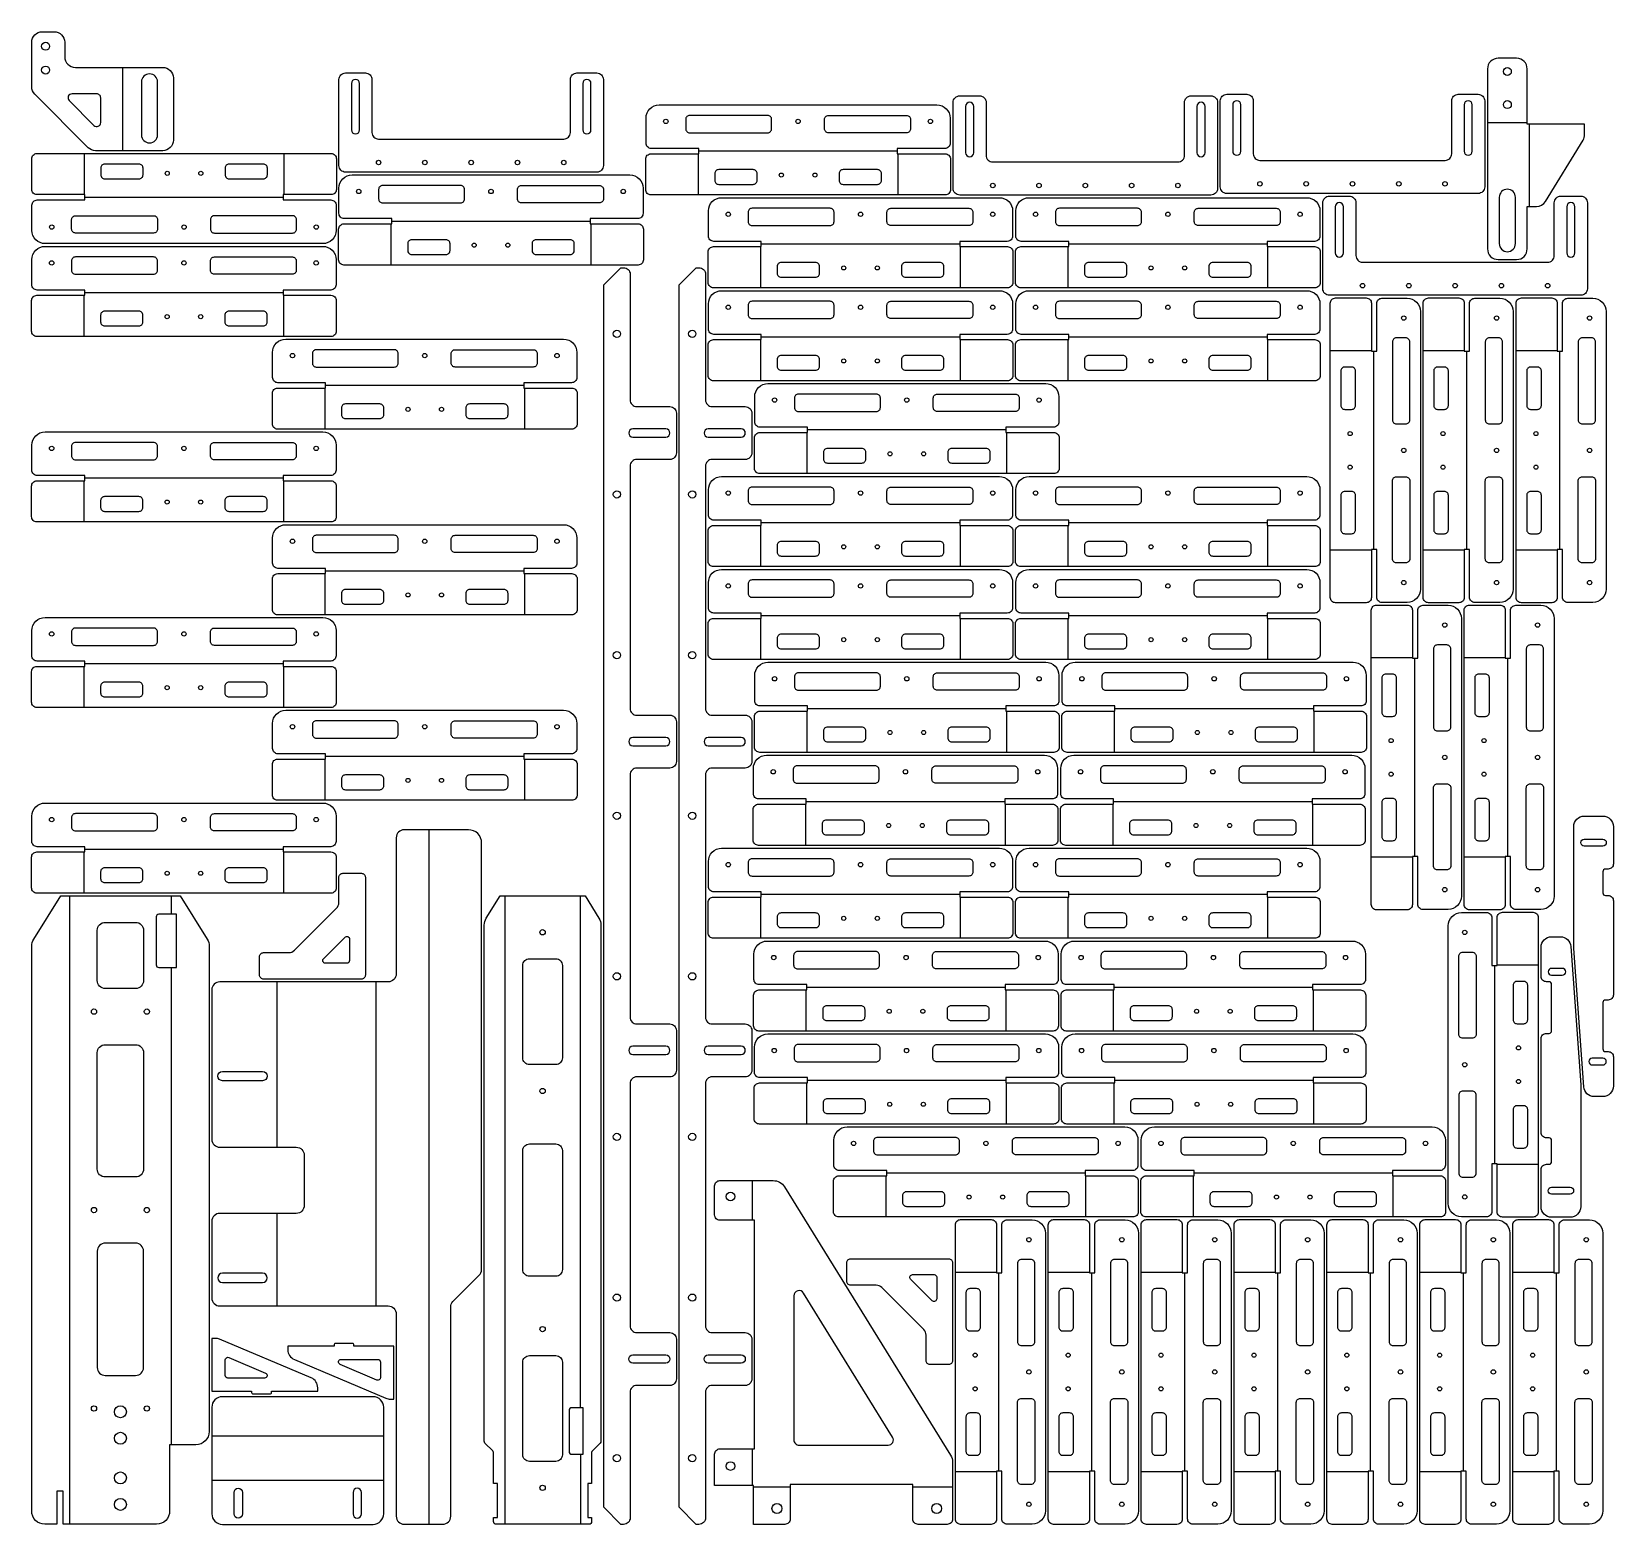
# Model space of a CAD drawing. Extents: x 2413 to 3609, y 3619 to 4748.
import ezdxf

# ---------------------------------------------------------------- set-up
doc = ezdxf.new("R2010")
doc.units = 0

# ---------------------------------------------------------------- blocks, each defined once
blk = doc.blocks.new('Part', base_point=(-67.1, -237.5))
at = {"layer": '1'}
for points in [[(67.1, 199.4), (67.1, -167.5, -0.414214), (57.1, -177.5), (37.2, -177.5), (37.2, -227.5, -0.414214), (27.2, -237.5), (-43.3, -237.5), (-43.3, -212.5), (-48.1, -212.5), (-48.1, -237.5), (-57.1, -237.5, -0.414214), (-67.1, -227.5), (-67.1, 199.4, -0.140541), (-65.6, 204.7), (-45.1, 237.5), (45.1, 237.5), (65.6, 204.7, -0.140541)], [(17.5, 211.5), (17.5, 173.5, -0.414214), (11.5, 167.5), (-11.5, 167.5, -0.414214), (-17.5, 173.5), (-17.5, 211.5, -0.414214), (-11.5, 217.5), (11.5, 217.5, -0.414214)], [(42.3, 223.6), (29, 223.6, 0.414214), (27, 221.6), (27, 185.4, 0.414214), (29, 183.4), (42.3, 183.4)], [(17.5, 119), (17.5, 31, -0.414214), (11.5, 25), (-11.5, 25, -0.414214), (-17.5, 31), (-17.5, 119, -0.414214), (-11.5, 125), (11.5, 125, -0.414214)], [(17.5, -31, 0.414214), (11.5, -25), (-11.5, -25, 0.414214), (-17.5, -31), (-17.5, -119, 0.414214), (-11.5, -125), (11.5, -125, 0.414214), (17.5, -119)]]:
    blk.add_lwpolyline(points, format="xyb", close=True, dxfattribs=at)
for centre, radius in [((-20, 150), 2), ((20, 150), 2), ((-20, 0), 2), ((20, 0), 2), ((-20, -150), 2), ((0, -152.5), 4.5), ((20, -150), 2), ((0, -172.5), 4.5), ((0, -202.5), 4.5), ((0, -222.5), 4.5)]:
    blk.add_circle(centre, radius, dxfattribs=at)
at = {"layer": '2'}
for p, q in [((-38.6, 237.5), (-38.6, -237.5)), ((38.6, 223.6), (38.6, 237.5)), ((38.6, -177.5), (38.6, 183.4))]:
    blk.add_line(p, q, dxfattribs=at)
blk = doc.blocks.new('Part891463664', base_point=(-37.1, -45))
at = {"layer": '1'}
for points in [[(70, -3.3), (70, -37, -0.414214), (62, -45), (53, -45, -0.414214), (45, -37), (45, -26, 0.414214), (37, -18), (-29.1, -18, -0.414214), (-37.1, -10), (-37.1, 37, -0.414214), (-29.1, 45), (21.7, 45, -0.198912), (27.3, 42.7), (67.7, 2.3, -0.198912)], [(-13, 33, 1), (-25.2, 33), (-25.2, -7, 1), (-13, -7)], [(41.7, 7.1), (22.9, 25.9, 0.668179), (17.8, 23.7), (17.8, 5, 0.414214), (20.8, 2), (39.5, 2, 0.668179)]]:
    blk.add_lwpolyline(points, format="xyb", close=True, dxfattribs=at)
for centre in [(59.5, -16), (59.5, -34)]:
    blk.add_circle(centre, 3, dxfattribs=at)
at = {"layer": '2'}
blk.add_line((1.4, -18), (1.4, 45), dxfattribs=at)
blk = doc.blocks.new('Part1240409795', base_point=(-31.1, -115.2))
at = {"layer": '1'}
for points in [[(37, 105), (37, -105, -0.414214), (27, -115), (8, -115, -0.414214), (4, -111), (4, -75), (0, -75), (0, -111.2, -0.414214), (-4, -115.2), (-27.1, -115.2, -0.414214), (-31.1, -111.2), (-31.1, 111.2, -0.414214), (-27.1, 115.2), (-4, 115.2, -0.414214), (0, 111.2), (0, 75), (4, 75), (4, 111, -0.414214), (8, 115), (27, 115, -0.414214)], [(29, 82, 0.414214), (26, 85), (18.9, 85, 0.414214), (15.9, 82), (15.9, 23, 0.414214), (18.9, 20), (26, 20, 0.414214), (29, 23)], [(-12, 60, 0.414214), (-15, 63), (-20.1, 63, 0.414214), (-23.1, 60), (-23.1, 34, 0.414214), (-20.1, 31), (-15, 31, 0.414214), (-12, 34)], [(29, -23), (29, -82, -0.414214), (26, -85), (18.9, -85, -0.414214), (15.9, -82), (15.9, -23, -0.414214), (18.9, -20), (26, -20, -0.414214)], [(-12, -34, 0.414214), (-15, -31), (-20.1, -31, 0.414214), (-23.1, -34), (-23.1, -60, 0.414214), (-20.1, -63), (-15, -63, 0.414214), (-12, -60)]]:
    blk.add_lwpolyline(points, format="xyb", close=True, dxfattribs=at)
for centre, radius in [((24.5, 100), 1.65), ((-16.1, 12.7), 1.55), ((24.5, 0), 1.65), ((-16.1, -12.7), 1.55), ((24.5, -100), 1.65)]:
    blk.add_circle(centre, radius, dxfattribs=at)
at = {"layer": '2'}
for p, q in [((-31.1, 75.4), (0, 75.4)), ((1.9, -75), (1.9, 75)), ((0, -75.4), (-31.1, -75.4))]:
    blk.add_line(p, q, dxfattribs=at)
blk = doc.blocks.new('Part415492126', base_point=(-31.1, -115.2))
at = {"layer": '1'}
for points in [[(37, 105), (37, -105, -0.414214), (27, -115), (8, -115, -0.414214), (4, -111), (4, -75), (0, -75), (0, -111.2, -0.414214), (-4, -115.2), (-27.1, -115.2, -0.414214), (-31.1, -111.2), (-31.1, 111.2, -0.414214), (-27.1, 115.2), (-4, 115.2, -0.414214), (0, 111.2), (0, 75), (4, 75), (4, 111, -0.414214), (8, 115), (27, 115, -0.414214)], [(29, 82, 0.414214), (26, 85), (18.9, 85, 0.414214), (15.9, 82), (15.9, 23, 0.414214), (18.9, 20), (26, 20, 0.414214), (29, 23)], [(-12, 60, 0.414214), (-15, 63), (-20.1, 63, 0.414214), (-23.1, 60), (-23.1, 34, 0.414214), (-20.1, 31), (-15, 31, 0.414214), (-12, 34)], [(29, -23), (29, -82, -0.414214), (26, -85), (18.9, -85, -0.414214), (15.9, -82), (15.9, -23, -0.414214), (18.9, -20), (26, -20, -0.414214)], [(-12, -34, 0.414214), (-15, -31), (-20.1, -31, 0.414214), (-23.1, -34), (-23.1, -60, 0.414214), (-20.1, -63), (-15, -63, 0.414214), (-12, -60)]]:
    blk.add_lwpolyline(points, format="xyb", close=True, dxfattribs=at)
for centre, radius in [((24.5, 100), 1.65), ((-16.1, 12.7), 1.55), ((24.5, 0), 1.65), ((-16.1, -12.7), 1.55), ((24.5, -100), 1.65)]:
    blk.add_circle(centre, radius, dxfattribs=at)
at = {"layer": '2'}
for p, q in [((-31.1, 75.4), (0, 75.4)), ((1.9, -75), (1.9, 75)), ((0, -75.4), (-31.1, -75.4))]:
    blk.add_line(p, q, dxfattribs=at)
blk = doc.blocks.new('Part2102276273', base_point=(-31.1, -115.2))
at = {"layer": '1'}
for points in [[(37, 105), (37, -105, -0.414214), (27, -115), (8, -115, -0.414214), (4, -111), (4, -75), (0, -75), (0, -111.2, -0.414214), (-4, -115.2), (-27.1, -115.2, -0.414214), (-31.1, -111.2), (-31.1, 111.2, -0.414214), (-27.1, 115.2), (-4, 115.2, -0.414214), (0, 111.2), (0, 75), (4, 75), (4, 111, -0.414214), (8, 115), (27, 115, -0.414214)], [(29, 82, 0.414214), (26, 85), (18.9, 85, 0.414214), (15.9, 82), (15.9, 23, 0.414214), (18.9, 20), (26, 20, 0.414214), (29, 23)], [(-12, 60, 0.414214), (-15, 63), (-20.1, 63, 0.414214), (-23.1, 60), (-23.1, 34, 0.414214), (-20.1, 31), (-15, 31, 0.414214), (-12, 34)], [(29, -23), (29, -82, -0.414214), (26, -85), (18.9, -85, -0.414214), (15.9, -82), (15.9, -23, -0.414214), (18.9, -20), (26, -20, -0.414214)], [(-12, -34, 0.414214), (-15, -31), (-20.1, -31, 0.414214), (-23.1, -34), (-23.1, -60, 0.414214), (-20.1, -63), (-15, -63, 0.414214), (-12, -60)]]:
    blk.add_lwpolyline(points, format="xyb", close=True, dxfattribs=at)
for centre, radius in [((24.5, 100), 1.65), ((-16.1, 12.7), 1.55), ((24.5, 0), 1.65), ((-16.1, -12.7), 1.55), ((24.5, -100), 1.65)]:
    blk.add_circle(centre, radius, dxfattribs=at)
at = {"layer": '2'}
for p, q in [((-31.1, 75.4), (0, 75.4)), ((1.9, -75), (1.9, 75)), ((0, -75.4), (-31.1, -75.4))]:
    blk.add_line(p, q, dxfattribs=at)
blk = doc.blocks.new('Part1686389860', base_point=(-31.1, -115.2))
at = {"layer": '1'}
for points in [[(37, 105), (37, -105, -0.414214), (27, -115), (8, -115, -0.414214), (4, -111), (4, -75), (0, -75), (0, -111.2, -0.414214), (-4, -115.2), (-27.1, -115.2, -0.414214), (-31.1, -111.2), (-31.1, 111.2, -0.414214), (-27.1, 115.2), (-4, 115.2, -0.414214), (0, 111.2), (0, 75), (4, 75), (4, 111, -0.414214), (8, 115), (27, 115, -0.414214)], [(29, 82, 0.414214), (26, 85), (18.9, 85, 0.414214), (15.9, 82), (15.9, 23, 0.414214), (18.9, 20), (26, 20, 0.414214), (29, 23)], [(-12, 60, 0.414214), (-15, 63), (-20.1, 63, 0.414214), (-23.1, 60), (-23.1, 34, 0.414214), (-20.1, 31), (-15, 31, 0.414214), (-12, 34)], [(29, -23), (29, -82, -0.414214), (26, -85), (18.9, -85, -0.414214), (15.9, -82), (15.9, -23, -0.414214), (18.9, -20), (26, -20, -0.414214)], [(-12, -34, 0.414214), (-15, -31), (-20.1, -31, 0.414214), (-23.1, -34), (-23.1, -60, 0.414214), (-20.1, -63), (-15, -63, 0.414214), (-12, -60)]]:
    blk.add_lwpolyline(points, format="xyb", close=True, dxfattribs=at)
for centre, radius in [((24.5, 100), 1.65), ((-16.1, 12.7), 1.55), ((24.5, 0), 1.65), ((-16.1, -12.7), 1.55), ((24.5, -100), 1.65)]:
    blk.add_circle(centre, radius, dxfattribs=at)
at = {"layer": '2'}
for p, q in [((-31.1, 75.4), (0, 75.4)), ((1.9, -75), (1.9, 75)), ((0, -75.4), (-31.1, -75.4))]:
    blk.add_line(p, q, dxfattribs=at)
blk = doc.blocks.new('Part1427216344', base_point=(-31.1, -115.2))
at = {"layer": '1'}
for points in [[(37, 105), (37, -105, -0.414214), (27, -115), (8, -115, -0.414214), (4, -111), (4, -75), (0, -75), (0, -111.2, -0.414214), (-4, -115.2), (-27.1, -115.2, -0.414214), (-31.1, -111.2), (-31.1, 111.2, -0.414214), (-27.1, 115.2), (-4, 115.2, -0.414214), (0, 111.2), (0, 75), (4, 75), (4, 111, -0.414214), (8, 115), (27, 115, -0.414214)], [(29, 82, 0.414214), (26, 85), (18.9, 85, 0.414214), (15.9, 82), (15.9, 23, 0.414214), (18.9, 20), (26, 20, 0.414214), (29, 23)], [(-12, 60, 0.414214), (-15, 63), (-20.1, 63, 0.414214), (-23.1, 60), (-23.1, 34, 0.414214), (-20.1, 31), (-15, 31, 0.414214), (-12, 34)], [(29, -23), (29, -82, -0.414214), (26, -85), (18.9, -85, -0.414214), (15.9, -82), (15.9, -23, -0.414214), (18.9, -20), (26, -20, -0.414214)], [(-12, -34, 0.414214), (-15, -31), (-20.1, -31, 0.414214), (-23.1, -34), (-23.1, -60, 0.414214), (-20.1, -63), (-15, -63, 0.414214), (-12, -60)]]:
    blk.add_lwpolyline(points, format="xyb", close=True, dxfattribs=at)
for centre, radius in [((24.5, 100), 1.65), ((-16.1, 12.7), 1.55), ((24.5, 0), 1.65), ((-16.1, -12.7), 1.55), ((24.5, -100), 1.65)]:
    blk.add_circle(centre, radius, dxfattribs=at)
at = {"layer": '2'}
for p, q in [((-31.1, 75.4), (0, 75.4)), ((1.9, -75), (1.9, 75)), ((0, -75.4), (-31.1, -75.4))]:
    blk.add_line(p, q, dxfattribs=at)
blk = doc.blocks.new('Part536100659', base_point=(-65, -32.1))
at = {"layer": '1'}
for points in [[(65, 56.4, 0.414214), (57, 64.4), (-57, 64.4, 0.414214), (-65, 56.4), (-65, -24.1, 0.414214), (-57, -32.1), (57, -32.1, 0.414214), (65, -24.1)], [(-41.8, -7.9), (-41.8, -24.1, -1), (-48.2, -24.1), (-48.2, -7.9, -1)], [(48.2, -7.9, 1), (41.8, -7.9), (41.8, -24.1, 1), (48.2, -24.1)]]:
    blk.add_lwpolyline(points, format="xyb", close=True, dxfattribs=at)
at = {"layer": '2'}
for p, q in [((65, 34.7), (-65, 34.7)), ((-65, 1.4), (65, 1.4))]:
    blk.add_line(p, q, dxfattribs=at)
blk = doc.blocks.new('Part2038921108', base_point=(-80, -40))
at = {"layer": '1'}
for points in [[(0, 0), (-30, 0), (-30, 1, 0.414214), (-31, 2), (-44, 2, 0.414214), (-45, 1), (-45, 0), (-80, 0), (-80, -2.7, 0.301347), (-75.1, -10.1), (-5.8, -39.4, 0.100342), (-2.7, -40), (0, -40)], [(-10, -12), (-10, -23.7, -0.536869), (-12.8, -25.6), (-40.5, -13.8, -0.817617), (-39.7, -10), (-12, -10, -0.414214)]]:
    blk.add_lwpolyline(points, format="xyb", close=True, dxfattribs=at)
blk = doc.blocks.new('Part1810860624', base_point=(-80, -40))
at = {"layer": '1'}
for points in [[(0, 0), (-30, 0), (-30, 1, 0.414214), (-31, 2), (-44, 2, 0.414214), (-45, 1), (-45, 0), (-80, 0), (-80, -2.7, 0.301347), (-75.1, -10.1), (-5.8, -39.4, 0.100342), (-2.7, -40), (0, -40)], [(-10, -12), (-10, -23.7, -0.536869), (-12.8, -25.6), (-40.5, -13.8, -0.817617), (-39.7, -10), (-12, -10, -0.414214)]]:
    blk.add_lwpolyline(points, format="xyb", close=True, dxfattribs=at)
blk = doc.blocks.new('Part1630467886', base_point=(-124.1, -262.5))
at = {"layer": '1'}
for points in [[(79.9, 252.5, 0.414214), (69.9, 262.5), (21.3, 262.5, 0.414214), (15.3, 256.5), (15.3, 153.5, -0.414214), (9.3, 147.5), (-118.1, 147.5, 0.414214), (-124.1, 141.5), (-124.1, 28.5, 0.414214), (-118.1, 22.5), (-60.2, 22.5, -0.414214), (-54.2, 16.5), (-54.2, -21.5, -0.414214), (-60.2, -27.5), (-118.1, -27.5, 0.414214), (-124.1, -33.5), (-124.1, -91.5, 0.414214), (-118.1, -97.5), (9.3, -97.5, -0.414214), (15.3, -103.5), (15.3, -256.5, 0.414214), (21.3, -262.5), (50.5, -262.5, 0.414214), (56.5, -256.5), (56.5, -98.4, -0.198912), (58.2, -94.1), (78.1, -74.3, 0.198912), (79.9, -70)], [(-85.7, 79.8, -1), (-85.7, 72.8), (-116.1, 72.8, -1), (-116.1, 79.8)], [(-85.7, -72.8), (-116.1, -72.8, 1), (-116.1, -79.8), (-85.7, -79.8, 1)]]:
    blk.add_lwpolyline(points, format="xyb", close=True, dxfattribs=at)
at = {"layer": '2'}
for p, q in [((40.1, 262.5), (40.1, -262.5)), ((-74.8, 22.5), (-74.8, 147.5)), ((0.2, -97.5), (0.2, 147.5)), ((-74.8, -97.5), (-74.8, -27.5))]:
    blk.add_line(p, q, dxfattribs=at)
blk = doc.blocks.new('Part216929910')
at = {"layer": '1'}
for points in [[(80, 17), (80, 3, -0.414214), (77, 0), (3, 0, -0.414214), (0, 3), (0, 77, -0.414214), (3, 80), (17, 80, -0.414214), (20, 77), (20, 57.8, 0.198912), (21.8, 53.6), (53.6, 21.8, 0.198912), (57.8, 20), (77, 20, -0.414214)], [(31.7, 15.4, -0.668179), (30.2, 12), (14, 12, -0.414214), (12, 14), (12, 30.2, -0.668179), (15.4, 31.7)]]:
    blk.add_lwpolyline(points, format="xyb", close=True, dxfattribs=at)
blk = doc.blocks.new('Part1185518989', base_point=(-31.1, -115.2))
at = {"layer": '1'}
for points in [[(37, 105), (37, -105, -0.414214), (27, -115), (8, -115, -0.414214), (4, -111), (4, -75), (0, -75), (0, -111.2, -0.414214), (-4, -115.2), (-27.1, -115.2, -0.414214), (-31.1, -111.2), (-31.1, 111.2, -0.414214), (-27.1, 115.2), (-4, 115.2, -0.414214), (0, 111.2), (0, 75), (4, 75), (4, 111, -0.414214), (8, 115), (27, 115, -0.414214)], [(29, 82, 0.414214), (26, 85), (18.9, 85, 0.414214), (15.9, 82), (15.9, 23, 0.414214), (18.9, 20), (26, 20, 0.414214), (29, 23)], [(-12, 60, 0.414214), (-15, 63), (-20.1, 63, 0.414214), (-23.1, 60), (-23.1, 34, 0.414214), (-20.1, 31), (-15, 31, 0.414214), (-12, 34)], [(29, -23), (29, -82, -0.414214), (26, -85), (18.9, -85, -0.414214), (15.9, -82), (15.9, -23, -0.414214), (18.9, -20), (26, -20, -0.414214)], [(-12, -34, 0.414214), (-15, -31), (-20.1, -31, 0.414214), (-23.1, -34), (-23.1, -60, 0.414214), (-20.1, -63), (-15, -63, 0.414214), (-12, -60)]]:
    blk.add_lwpolyline(points, format="xyb", close=True, dxfattribs=at)
for centre, radius in [((24.5, 100), 1.65), ((-16.1, 12.7), 1.55), ((24.5, 0), 1.65), ((-16.1, -12.7), 1.55), ((24.5, -100), 1.65)]:
    blk.add_circle(centre, radius, dxfattribs=at)
at = {"layer": '2'}
for p, q in [((-31.1, 75.4), (0, 75.4)), ((1.9, -75), (1.9, 75)), ((0, -75.4), (-31.1, -75.4))]:
    blk.add_line(p, q, dxfattribs=at)
blk = doc.blocks.new('Part1121807774', base_point=(-31.1, -115.2))
at = {"layer": '1'}
for points in [[(37, 105), (37, -105, -0.414214), (27, -115), (8, -115, -0.414214), (4, -111), (4, -75), (0, -75), (0, -111.2, -0.414214), (-4, -115.2), (-27.1, -115.2, -0.414214), (-31.1, -111.2), (-31.1, 111.2, -0.414214), (-27.1, 115.2), (-4, 115.2, -0.414214), (0, 111.2), (0, 75), (4, 75), (4, 111, -0.414214), (8, 115), (27, 115, -0.414214)], [(29, 82, 0.414214), (26, 85), (18.9, 85, 0.414214), (15.9, 82), (15.9, 23, 0.414214), (18.9, 20), (26, 20, 0.414214), (29, 23)], [(-12, 60, 0.414214), (-15, 63), (-20.1, 63, 0.414214), (-23.1, 60), (-23.1, 34, 0.414214), (-20.1, 31), (-15, 31, 0.414214), (-12, 34)], [(29, -23), (29, -82, -0.414214), (26, -85), (18.9, -85, -0.414214), (15.9, -82), (15.9, -23, -0.414214), (18.9, -20), (26, -20, -0.414214)], [(-12, -34, 0.414214), (-15, -31), (-20.1, -31, 0.414214), (-23.1, -34), (-23.1, -60, 0.414214), (-20.1, -63), (-15, -63, 0.414214), (-12, -60)]]:
    blk.add_lwpolyline(points, format="xyb", close=True, dxfattribs=at)
for centre, radius in [((24.5, 100), 1.65), ((-16.1, 12.7), 1.55), ((24.5, 0), 1.65), ((-16.1, -12.7), 1.55), ((24.5, -100), 1.65)]:
    blk.add_circle(centre, radius, dxfattribs=at)
at = {"layer": '2'}
for p, q in [((-31.1, 75.4), (0, 75.4)), ((1.9, -75), (1.9, 75)), ((0, -75.4), (-31.1, -75.4))]:
    blk.add_line(p, q, dxfattribs=at)
blk = doc.blocks.new('Part581016186', base_point=(-31.1, -115.2))
at = {"layer": '1'}
for points in [[(37, 105), (37, -105, -0.414214), (27, -115), (8, -115, -0.414214), (4, -111), (4, -75), (0, -75), (0, -111.2, -0.414214), (-4, -115.2), (-27.1, -115.2, -0.414214), (-31.1, -111.2), (-31.1, 111.2, -0.414214), (-27.1, 115.2), (-4, 115.2, -0.414214), (0, 111.2), (0, 75), (4, 75), (4, 111, -0.414214), (8, 115), (27, 115, -0.414214)], [(29, 82, 0.414214), (26, 85), (18.9, 85, 0.414214), (15.9, 82), (15.9, 23, 0.414214), (18.9, 20), (26, 20, 0.414214), (29, 23)], [(-12, 60, 0.414214), (-15, 63), (-20.1, 63, 0.414214), (-23.1, 60), (-23.1, 34, 0.414214), (-20.1, 31), (-15, 31, 0.414214), (-12, 34)], [(29, -23), (29, -82, -0.414214), (26, -85), (18.9, -85, -0.414214), (15.9, -82), (15.9, -23, -0.414214), (18.9, -20), (26, -20, -0.414214)], [(-12, -34, 0.414214), (-15, -31), (-20.1, -31, 0.414214), (-23.1, -34), (-23.1, -60, 0.414214), (-20.1, -63), (-15, -63, 0.414214), (-12, -60)]]:
    blk.add_lwpolyline(points, format="xyb", close=True, dxfattribs=at)
for centre, radius in [((24.5, 100), 1.65), ((-16.1, 12.7), 1.55), ((24.5, 0), 1.65), ((-16.1, -12.7), 1.55), ((24.5, -100), 1.65)]:
    blk.add_circle(centre, radius, dxfattribs=at)
at = {"layer": '2'}
for p, q in [((-31.1, 75.4), (0, 75.4)), ((1.9, -75), (1.9, 75)), ((0, -75.4), (-31.1, -75.4))]:
    blk.add_line(p, q, dxfattribs=at)
blk = doc.blocks.new('Part1080994547', base_point=(-31.1, -115.2))
at = {"layer": '1'}
for points in [[(37, 105), (37, -105, -0.414214), (27, -115), (8, -115, -0.414214), (4, -111), (4, -75), (0, -75), (0, -111.2, -0.414214), (-4, -115.2), (-27.1, -115.2, -0.414214), (-31.1, -111.2), (-31.1, 111.2, -0.414214), (-27.1, 115.2), (-4, 115.2, -0.414214), (0, 111.2), (0, 75), (4, 75), (4, 111, -0.414214), (8, 115), (27, 115, -0.414214)], [(29, 82, 0.414214), (26, 85), (18.9, 85, 0.414214), (15.9, 82), (15.9, 23, 0.414214), (18.9, 20), (26, 20, 0.414214), (29, 23)], [(-12, 60, 0.414214), (-15, 63), (-20.1, 63, 0.414214), (-23.1, 60), (-23.1, 34, 0.414214), (-20.1, 31), (-15, 31, 0.414214), (-12, 34)], [(29, -23), (29, -82, -0.414214), (26, -85), (18.9, -85, -0.414214), (15.9, -82), (15.9, -23, -0.414214), (18.9, -20), (26, -20, -0.414214)], [(-12, -34, 0.414214), (-15, -31), (-20.1, -31, 0.414214), (-23.1, -34), (-23.1, -60, 0.414214), (-20.1, -63), (-15, -63, 0.414214), (-12, -60)]]:
    blk.add_lwpolyline(points, format="xyb", close=True, dxfattribs=at)
for centre, radius in [((24.5, 100), 1.65), ((-16.1, 12.7), 1.55), ((24.5, 0), 1.65), ((-16.1, -12.7), 1.55), ((24.5, -100), 1.65)]:
    blk.add_circle(centre, radius, dxfattribs=at)
at = {"layer": '2'}
for p, q in [((-31.1, 75.4), (0, 75.4)), ((1.9, -75), (1.9, 75)), ((0, -75.4), (-31.1, -75.4))]:
    blk.add_line(p, q, dxfattribs=at)
blk = doc.blocks.new('Part1858720008', base_point=(-100, -50))
at = {"layer": '1'}
for points in [[(100, 20), (100, -45, -0.4142136), (95, -50), (80, -50, -0.4142136), (75, -45), (75, -5, 0.4142136), (70, 0), (-70, 0, 0.4142136), (-75, -5), (-75, -45, -0.4142136), (-80, -50), (-95, -50, -0.4142136), (-100, -45), (-100, 20, -0.4142136), (-95, 25), (95, 25, -0.4142136)], [(-84.4, -7, 1), (-90.6, -7), (-90.6, -42, 1), (-84.4, -42)], [(90.6, -7, 1), (84.4, -7), (84.4, -42, 1), (90.6, -42)]]:
    blk.add_lwpolyline(points, format="xyb", close=True, dxfattribs=at)
for centre in [(-70, 17.75), (-35, 17.75), (0, 17.75), (35, 17.75), (70, 17.75)]:
    blk.add_circle(centre, 1.7, dxfattribs=at)
blk = doc.blocks.new('Part1322717162', base_point=(-44.1, -237.5))
at = {"layer": '1'}
for points in [[(44.1, 215.4), (44.1, -174.7, -0.198912), (43.6, -176.1), (37.7, -181.9, 0.198912), (37.1, -183.3), (37.1, -206.8), (34.1, -206.8), (34.1, -232.5), (37.1, -232.5), (37.1, -235.5, -0.414214), (35.1, -237.5), (-35.1, -237.5, -0.414214), (-37.1, -235.5), (-37.1, -232.5), (-34.1, -232.5), (-34.1, -206.8), (-37.1, -206.8), (-37.1, -183.3, 0.198912), (-37.7, -181.9), (-43.6, -176.1, -0.198912), (-44.1, -174.7), (-44.1, 215.4, -0.140541), (-42.6, 220.7), (-32.1, 237.5), (32.1, 237.5), (42.6, 220.7, -0.140541)], [(15, 185), (15, 115, -0.414214), (10, 110), (-10, 110, -0.414214), (-15, 115), (-15, 185, -0.414214), (-10, 190), (10, 190, -0.414214)], [(15, 45), (15, -45, -0.414214), (10, -50), (-10, -50, -0.414214), (-15, -45), (-15, 45, -0.414214), (-10, 50), (10, 50, -0.414214)], [(15, -115), (15, -185, -0.414214), (10, -190), (-10, -190, -0.414214), (-15, -185), (-15, -115, -0.414214), (-10, -110), (10, -110, -0.414214)], [(30.6, -149.4), (22, -149.4, 0.414214), (20, -151.4), (20, -182.6, 0.414214), (22, -184.6), (30.6, -184.6)]]:
    blk.add_lwpolyline(points, format="xyb", close=True, dxfattribs=at)
for centre in [(0, 210), (0, 90), (0, -90), (0, -210)]:
    blk.add_circle(centre, 2, dxfattribs=at)
at = {"layer": '2'}
for p, q in [((-28.6, 237.5), (-28.6, -237.5)), ((28.6, -149.4), (28.6, 237.5)), ((28.6, -184.6), (28.6, -237.5))]:
    blk.add_line(p, q, dxfattribs=at)
blk = doc.blocks.new('Part1237630361', base_point=(-45, -475))
at = {"layer": '1'}
for points in [[(10, 462), (10, -462), (-3, -475), (-5, -475, -0.414214), (-10, -470), (-10, -375, 0.414214), (-15, -370), (-40, -370, -0.414214), (-45, -365), (-45, -335, -0.414214), (-40, -330), (-15, -330, 0.414214), (-10, -325), (-10, -141.7, 0.414214), (-15, -136.7), (-40, -136.7, -0.414214), (-45, -131.7), (-45, -101.7, -0.414214), (-40, -96.7), (-15, -96.7, 0.414214), (-10, -91.7), (-10, 91.7, 0.414214), (-15, 96.7), (-40, 96.7, -0.414214), (-45, 101.7), (-45, 131.7, -0.414214), (-40, 136.7), (-15, 136.7, 0.414214), (-10, 141.7), (-10, 325, 0.414214), (-15, 330), (-40, 330, -0.414214), (-45, 335), (-45, 365, -0.414214), (-40, 370), (-15, 370, 0.414214), (-10, 375), (-10, 470, -0.414214), (-5, 475), (-3, 475)], [(-12, 353.1, -1), (-12, 346.9), (-37, 346.9, -1), (-37, 353.1)], [(-12, 119.8), (-37, 119.8, 1), (-37, 113.6), (-12, 113.6, 1)], [(-12, -113.6), (-37, -113.6, 1), (-37, -119.8), (-12, -119.8, 1)], [(-12, -346.9), (-37, -346.9, 1), (-37, -353.1), (-12, -353.1, 1)]]:
    blk.add_lwpolyline(points, format="xyb", close=True, dxfattribs=at)
for centre in [(0, 425), (0, 303.6), (0, 182.1), (0, 60.7), (0, -60.7), (0, -182.1), (0, -303.6), (0, -425)]:
    blk.add_circle(centre, 2.75, dxfattribs=at)
blk = doc.blocks.new('Part527113218', base_point=(-45, -475))
at = {"layer": '1'}
for points in [[(10, 462), (10, -462), (-3, -475), (-5, -475, -0.414214), (-10, -470), (-10, -375, 0.414214), (-15, -370), (-40, -370, -0.414214), (-45, -365), (-45, -335, -0.414214), (-40, -330), (-15, -330, 0.414214), (-10, -325), (-10, -141.7, 0.414214), (-15, -136.7), (-40, -136.7, -0.414214), (-45, -131.7), (-45, -101.7, -0.414214), (-40, -96.7), (-15, -96.7, 0.414214), (-10, -91.7), (-10, 91.7, 0.414214), (-15, 96.7), (-40, 96.7, -0.414214), (-45, 101.7), (-45, 131.7, -0.414214), (-40, 136.7), (-15, 136.7, 0.414214), (-10, 141.7), (-10, 325, 0.414214), (-15, 330), (-40, 330, -0.414214), (-45, 335), (-45, 365, -0.414214), (-40, 370), (-15, 370, 0.414214), (-10, 375), (-10, 470, -0.414214), (-5, 475), (-3, 475)], [(-12, 353.1, -1), (-12, 346.9), (-37, 346.9, -1), (-37, 353.1)], [(-12, 119.8), (-37, 119.8, 1), (-37, 113.6), (-12, 113.6, 1)], [(-12, -113.6), (-37, -113.6, 1), (-37, -119.8), (-12, -119.8, 1)], [(-12, -346.9), (-37, -346.9, 1), (-37, -353.1), (-12, -353.1, 1)]]:
    blk.add_lwpolyline(points, format="xyb", close=True, dxfattribs=at)
for centre in [(0, 425), (0, 303.6), (0, 182.1), (0, 60.7), (0, -60.7), (0, -182.1), (0, -303.6), (0, -425)]:
    blk.add_circle(centre, 2.75, dxfattribs=at)
blk = doc.blocks.new('Part1268569612', base_point=(-29.9, -29.9))
at = {"layer": '1'}
for points in [[(150, 17.2), (150, -25.9, -0.414214), (146, -29.9), (124, -29.9, -0.414214), (120, -25.9), (120, 0.2), (27.2, 0.2), (27.2, -25.9, -0.414214), (23.2, -29.9), (-0.6, -29.9), (-0.6, -0.6), (-29.9, -0.6), (-29.9, 23.2, -0.414214), (-25.9, 27.2), (0.2, 27.2), (0.2, 200), (-25.9, 200, -0.414214), (-29.9, 204), (-29.9, 226, -0.414214), (-25.9, 230), (14.4, 230, -0.259738), (22.9, 225.3), (148.5, 22.4, -0.139471)], [(104.7, 36.1), (37.4, 144.9, 0.755201), (30, 142.8), (30, 34, 0.414214), (34, 30), (101.3, 30, 0.587632)]]:
    blk.add_lwpolyline(points, format="xyb", close=True, dxfattribs=at)
for centre, radius in [((-17.9, 218), 3.25), ((-17.9, 14.2), 3.25), ((17.2, -17.9), 3.75), ((138, -17.9), 3.75)]:
    blk.add_circle(centre, radius, dxfattribs=at)
at = {"layer": '2'}
for p, q in [((-1.4, 200), (-1.4, 230)), ((-1.4, -0.3), (-1.4, 27.2)), ((-0.6, -1.4), (27.2, -1.4)), ((120, -1.4), (150, -1.4))]:
    blk.add_line(p, q, dxfattribs=at)
blk = doc.blocks.new('Part231697533')
at = {"layer": '1'}
for points in [[(80, 17), (80, 3, -0.414214), (77, 0), (3, 0, -0.414214), (0, 3), (0, 77, -0.414214), (3, 80), (17, 80, -0.414214), (20, 77), (20, 57.8, 0.198912), (21.8, 53.6), (53.6, 21.8, 0.198912), (57.8, 20), (77, 20, -0.414214)], [(31.7, 15.4, -0.668179), (30.2, 12), (14, 12, -0.414214), (12, 14), (12, 30.2, -0.668179), (15.4, 31.7)]]:
    blk.add_lwpolyline(points, format="xyb", close=True, dxfattribs=at)
blk = doc.blocks.new('Part959442691', base_point=(-31.1, -115.2))
at = {"layer": '1'}
for points in [[(37, 105), (37, -105, -0.414214), (27, -115), (8, -115, -0.414214), (4, -111), (4, -75), (0, -75), (0, -111.2, -0.414214), (-4, -115.2), (-27.1, -115.2, -0.414214), (-31.1, -111.2), (-31.1, 111.2, -0.414214), (-27.1, 115.2), (-4, 115.2, -0.414214), (0, 111.2), (0, 75), (4, 75), (4, 111, -0.414214), (8, 115), (27, 115, -0.414214)], [(29, 82, 0.414214), (26, 85), (18.9, 85, 0.414214), (15.9, 82), (15.9, 23, 0.414214), (18.9, 20), (26, 20, 0.414214), (29, 23)], [(-12, 60, 0.414214), (-15, 63), (-20.1, 63, 0.414214), (-23.1, 60), (-23.1, 34, 0.414214), (-20.1, 31), (-15, 31, 0.414214), (-12, 34)], [(29, -23), (29, -82, -0.414214), (26, -85), (18.9, -85, -0.414214), (15.9, -82), (15.9, -23, -0.414214), (18.9, -20), (26, -20, -0.414214)], [(-12, -34, 0.414214), (-15, -31), (-20.1, -31, 0.414214), (-23.1, -34), (-23.1, -60, 0.414214), (-20.1, -63), (-15, -63, 0.414214), (-12, -60)]]:
    blk.add_lwpolyline(points, format="xyb", close=True, dxfattribs=at)
for centre, radius in [((24.5, 100), 1.65), ((-16.1, 12.7), 1.55), ((24.5, 0), 1.65), ((-16.1, -12.7), 1.55), ((24.5, -100), 1.65)]:
    blk.add_circle(centre, radius, dxfattribs=at)
at = {"layer": '2'}
for p, q in [((-31.1, 75.4), (0, 75.4)), ((1.9, -75), (1.9, 75)), ((0, -75.4), (-31.1, -75.4))]:
    blk.add_line(p, q, dxfattribs=at)
blk = doc.blocks.new('Part866072934', base_point=(-31.1, -115.2))
at = {"layer": '1'}
for points in [[(37, 105), (37, -105, -0.414214), (27, -115), (8, -115, -0.414214), (4, -111), (4, -75), (0, -75), (0, -111.2, -0.414214), (-4, -115.2), (-27.1, -115.2, -0.414214), (-31.1, -111.2), (-31.1, 111.2, -0.414214), (-27.1, 115.2), (-4, 115.2, -0.414214), (0, 111.2), (0, 75), (4, 75), (4, 111, -0.414214), (8, 115), (27, 115, -0.414214)], [(29, 82, 0.414214), (26, 85), (18.9, 85, 0.414214), (15.9, 82), (15.9, 23, 0.414214), (18.9, 20), (26, 20, 0.414214), (29, 23)], [(-12, 60, 0.414214), (-15, 63), (-20.1, 63, 0.414214), (-23.1, 60), (-23.1, 34, 0.414214), (-20.1, 31), (-15, 31, 0.414214), (-12, 34)], [(29, -23), (29, -82, -0.414214), (26, -85), (18.9, -85, -0.414214), (15.9, -82), (15.9, -23, -0.414214), (18.9, -20), (26, -20, -0.414214)], [(-12, -34, 0.414214), (-15, -31), (-20.1, -31, 0.414214), (-23.1, -34), (-23.1, -60, 0.414214), (-20.1, -63), (-15, -63, 0.414214), (-12, -60)]]:
    blk.add_lwpolyline(points, format="xyb", close=True, dxfattribs=at)
for centre, radius in [((24.5, 100), 1.65), ((-16.1, 12.7), 1.55), ((24.5, 0), 1.65), ((-16.1, -12.7), 1.55), ((24.5, -100), 1.65)]:
    blk.add_circle(centre, radius, dxfattribs=at)
at = {"layer": '2'}
for p, q in [((-31.1, 75.4), (0, 75.4)), ((1.9, -75), (1.9, 75)), ((0, -75.4), (-31.1, -75.4))]:
    blk.add_line(p, q, dxfattribs=at)
blk = doc.blocks.new('Part1221136729', base_point=(-31.1, -115.2))
at = {"layer": '1'}
for points in [[(37, 105), (37, -105, -0.414214), (27, -115), (8, -115, -0.414214), (4, -111), (4, -75), (0, -75), (0, -111.2, -0.414214), (-4, -115.2), (-27.1, -115.2, -0.414214), (-31.1, -111.2), (-31.1, 111.2, -0.414214), (-27.1, 115.2), (-4, 115.2, -0.414214), (0, 111.2), (0, 75), (4, 75), (4, 111, -0.414214), (8, 115), (27, 115, -0.414214)], [(29, 82, 0.414214), (26, 85), (18.9, 85, 0.414214), (15.9, 82), (15.9, 23, 0.414214), (18.9, 20), (26, 20, 0.414214), (29, 23)], [(-12, 60, 0.414214), (-15, 63), (-20.1, 63, 0.414214), (-23.1, 60), (-23.1, 34, 0.414214), (-20.1, 31), (-15, 31, 0.414214), (-12, 34)], [(29, -23), (29, -82, -0.414214), (26, -85), (18.9, -85, -0.414214), (15.9, -82), (15.9, -23, -0.414214), (18.9, -20), (26, -20, -0.414214)], [(-12, -34, 0.414214), (-15, -31), (-20.1, -31, 0.414214), (-23.1, -34), (-23.1, -60, 0.414214), (-20.1, -63), (-15, -63, 0.414214), (-12, -60)]]:
    blk.add_lwpolyline(points, format="xyb", close=True, dxfattribs=at)
for centre, radius in [((24.5, 100), 1.65), ((-16.1, 12.7), 1.55), ((24.5, 0), 1.65), ((-16.1, -12.7), 1.55), ((24.5, -100), 1.65)]:
    blk.add_circle(centre, radius, dxfattribs=at)
at = {"layer": '2'}
for p, q in [((-31.1, 75.4), (0, 75.4)), ((1.9, -75), (1.9, 75)), ((0, -75.4), (-31.1, -75.4))]:
    blk.add_line(p, q, dxfattribs=at)
blk = doc.blocks.new('Part1181752639', base_point=(-31.1, -115.2))
at = {"layer": '1'}
for points in [[(37, 105), (37, -105, -0.414214), (27, -115), (8, -115, -0.414214), (4, -111), (4, -75), (0, -75), (0, -111.2, -0.414214), (-4, -115.2), (-27.1, -115.2, -0.414214), (-31.1, -111.2), (-31.1, 111.2, -0.414214), (-27.1, 115.2), (-4, 115.2, -0.414214), (0, 111.2), (0, 75), (4, 75), (4, 111, -0.414214), (8, 115), (27, 115, -0.414214)], [(29, 82, 0.414214), (26, 85), (18.9, 85, 0.414214), (15.9, 82), (15.9, 23, 0.414214), (18.9, 20), (26, 20, 0.414214), (29, 23)], [(-12, 60, 0.414214), (-15, 63), (-20.1, 63, 0.414214), (-23.1, 60), (-23.1, 34, 0.414214), (-20.1, 31), (-15, 31, 0.414214), (-12, 34)], [(29, -23), (29, -82, -0.414214), (26, -85), (18.9, -85, -0.414214), (15.9, -82), (15.9, -23, -0.414214), (18.9, -20), (26, -20, -0.414214)], [(-12, -34, 0.414214), (-15, -31), (-20.1, -31, 0.414214), (-23.1, -34), (-23.1, -60, 0.414214), (-20.1, -63), (-15, -63, 0.414214), (-12, -60)]]:
    blk.add_lwpolyline(points, format="xyb", close=True, dxfattribs=at)
for centre, radius in [((24.5, 100), 1.65), ((-16.1, 12.7), 1.55), ((24.5, 0), 1.65), ((-16.1, -12.7), 1.55), ((24.5, -100), 1.65)]:
    blk.add_circle(centre, radius, dxfattribs=at)
at = {"layer": '2'}
for p, q in [((-31.1, 75.4), (0, 75.4)), ((1.9, -75), (1.9, 75)), ((0, -75.4), (-31.1, -75.4))]:
    blk.add_line(p, q, dxfattribs=at)
blk = doc.blocks.new('Part1859986373', base_point=(-31.1, -115.2))
at = {"layer": '1'}
for points in [[(37, 105), (37, -105, -0.414214), (27, -115), (8, -115, -0.414214), (4, -111), (4, -75), (0, -75), (0, -111.2, -0.414214), (-4, -115.2), (-27.1, -115.2, -0.414214), (-31.1, -111.2), (-31.1, 111.2, -0.414214), (-27.1, 115.2), (-4, 115.2, -0.414214), (0, 111.2), (0, 75), (4, 75), (4, 111, -0.414214), (8, 115), (27, 115, -0.414214)], [(29, 82, 0.414214), (26, 85), (18.9, 85, 0.414214), (15.9, 82), (15.9, 23, 0.414214), (18.9, 20), (26, 20, 0.414214), (29, 23)], [(-12, 60, 0.414214), (-15, 63), (-20.1, 63, 0.414214), (-23.1, 60), (-23.1, 34, 0.414214), (-20.1, 31), (-15, 31, 0.414214), (-12, 34)], [(29, -23), (29, -82, -0.414214), (26, -85), (18.9, -85, -0.414214), (15.9, -82), (15.9, -23, -0.414214), (18.9, -20), (26, -20, -0.414214)], [(-12, -34, 0.414214), (-15, -31), (-20.1, -31, 0.414214), (-23.1, -34), (-23.1, -60, 0.414214), (-20.1, -63), (-15, -63, 0.414214), (-12, -60)]]:
    blk.add_lwpolyline(points, format="xyb", close=True, dxfattribs=at)
for centre, radius in [((24.5, 100), 1.65), ((-16.1, 12.7), 1.55), ((24.5, 0), 1.65), ((-16.1, -12.7), 1.55), ((24.5, -100), 1.65)]:
    blk.add_circle(centre, radius, dxfattribs=at)
at = {"layer": '2'}
for p, q in [((-31.1, 75.4), (0, 75.4)), ((1.9, -75), (1.9, 75)), ((0, -75.4), (-31.1, -75.4))]:
    blk.add_line(p, q, dxfattribs=at)
blk = doc.blocks.new('Part2030414843', base_point=(-31.1, -115.2))
at = {"layer": '1'}
for points in [[(37, 105), (37, -105, -0.414214), (27, -115), (8, -115, -0.414214), (4, -111), (4, -75), (0, -75), (0, -111.2, -0.414214), (-4, -115.2), (-27.1, -115.2, -0.414214), (-31.1, -111.2), (-31.1, 111.2, -0.414214), (-27.1, 115.2), (-4, 115.2, -0.414214), (0, 111.2), (0, 75), (4, 75), (4, 111, -0.414214), (8, 115), (27, 115, -0.414214)], [(29, 82, 0.414214), (26, 85), (18.9, 85, 0.414214), (15.9, 82), (15.9, 23, 0.414214), (18.9, 20), (26, 20, 0.414214), (29, 23)], [(-12, 60, 0.414214), (-15, 63), (-20.1, 63, 0.414214), (-23.1, 60), (-23.1, 34, 0.414214), (-20.1, 31), (-15, 31, 0.414214), (-12, 34)], [(29, -23), (29, -82, -0.414214), (26, -85), (18.9, -85, -0.414214), (15.9, -82), (15.9, -23, -0.414214), (18.9, -20), (26, -20, -0.414214)], [(-12, -34, 0.414214), (-15, -31), (-20.1, -31, 0.414214), (-23.1, -34), (-23.1, -60, 0.414214), (-20.1, -63), (-15, -63, 0.414214), (-12, -60)]]:
    blk.add_lwpolyline(points, format="xyb", close=True, dxfattribs=at)
for centre, radius in [((24.5, 100), 1.65), ((-16.1, 12.7), 1.55), ((24.5, 0), 1.65), ((-16.1, -12.7), 1.55), ((24.5, -100), 1.65)]:
    blk.add_circle(centre, radius, dxfattribs=at)
at = {"layer": '2'}
for p, q in [((-31.1, 75.4), (0, 75.4)), ((1.9, -75), (1.9, 75)), ((0, -75.4), (-31.1, -75.4))]:
    blk.add_line(p, q, dxfattribs=at)
blk = doc.blocks.new('Part1607540762', base_point=(-31.1, -115.2))
at = {"layer": '1'}
for points in [[(37, 105), (37, -105, -0.414214), (27, -115), (8, -115, -0.414214), (4, -111), (4, -75), (0, -75), (0, -111.2, -0.414214), (-4, -115.2), (-27.1, -115.2, -0.414214), (-31.1, -111.2), (-31.1, 111.2, -0.414214), (-27.1, 115.2), (-4, 115.2, -0.414214), (0, 111.2), (0, 75), (4, 75), (4, 111, -0.414214), (8, 115), (27, 115, -0.414214)], [(29, 82, 0.414214), (26, 85), (18.9, 85, 0.414214), (15.9, 82), (15.9, 23, 0.414214), (18.9, 20), (26, 20, 0.414214), (29, 23)], [(-12, 60, 0.414214), (-15, 63), (-20.1, 63, 0.414214), (-23.1, 60), (-23.1, 34, 0.414214), (-20.1, 31), (-15, 31, 0.414214), (-12, 34)], [(29, -23), (29, -82, -0.414214), (26, -85), (18.9, -85, -0.414214), (15.9, -82), (15.9, -23, -0.414214), (18.9, -20), (26, -20, -0.414214)], [(-12, -34, 0.414214), (-15, -31), (-20.1, -31, 0.414214), (-23.1, -34), (-23.1, -60, 0.414214), (-20.1, -63), (-15, -63, 0.414214), (-12, -60)]]:
    blk.add_lwpolyline(points, format="xyb", close=True, dxfattribs=at)
for centre, radius in [((24.5, 100), 1.65), ((-16.1, 12.7), 1.55), ((24.5, 0), 1.65), ((-16.1, -12.7), 1.55), ((24.5, -100), 1.65)]:
    blk.add_circle(centre, radius, dxfattribs=at)
at = {"layer": '2'}
for p, q in [((-31.1, 75.4), (0, 75.4)), ((1.9, -75), (1.9, 75)), ((0, -75.4), (-31.1, -75.4))]:
    blk.add_line(p, q, dxfattribs=at)
blk = doc.blocks.new('Part1259771927', base_point=(-31.1, -115.2))
at = {"layer": '1'}
for points in [[(37, 105), (37, -105, -0.414214), (27, -115), (8, -115, -0.414214), (4, -111), (4, -75), (0, -75), (0, -111.2, -0.414214), (-4, -115.2), (-27.1, -115.2, -0.414214), (-31.1, -111.2), (-31.1, 111.2, -0.414214), (-27.1, 115.2), (-4, 115.2, -0.414214), (0, 111.2), (0, 75), (4, 75), (4, 111, -0.414214), (8, 115), (27, 115, -0.414214)], [(29, 82, 0.414214), (26, 85), (18.9, 85, 0.414214), (15.9, 82), (15.9, 23, 0.414214), (18.9, 20), (26, 20, 0.414214), (29, 23)], [(-12, 60, 0.414214), (-15, 63), (-20.1, 63, 0.414214), (-23.1, 60), (-23.1, 34, 0.414214), (-20.1, 31), (-15, 31, 0.414214), (-12, 34)], [(29, -23), (29, -82, -0.414214), (26, -85), (18.9, -85, -0.414214), (15.9, -82), (15.9, -23, -0.414214), (18.9, -20), (26, -20, -0.414214)], [(-12, -34, 0.414214), (-15, -31), (-20.1, -31, 0.414214), (-23.1, -34), (-23.1, -60, 0.414214), (-20.1, -63), (-15, -63, 0.414214), (-12, -60)]]:
    blk.add_lwpolyline(points, format="xyb", close=True, dxfattribs=at)
for centre, radius in [((24.5, 100), 1.65), ((-16.1, 12.7), 1.55), ((24.5, 0), 1.65), ((-16.1, -12.7), 1.55), ((24.5, -100), 1.65)]:
    blk.add_circle(centre, radius, dxfattribs=at)
at = {"layer": '2'}
for p, q in [((-31.1, 75.4), (0, 75.4)), ((1.9, -75), (1.9, 75)), ((0, -75.4), (-31.1, -75.4))]:
    blk.add_line(p, q, dxfattribs=at)
blk = doc.blocks.new('Part749170791', base_point=(-31.1, -115.2))
at = {"layer": '1'}
for points in [[(37, 105), (37, -105, -0.414214), (27, -115), (8, -115, -0.414214), (4, -111), (4, -75), (0, -75), (0, -111.2, -0.414214), (-4, -115.2), (-27.1, -115.2, -0.414214), (-31.1, -111.2), (-31.1, 111.2, -0.414214), (-27.1, 115.2), (-4, 115.2, -0.414214), (0, 111.2), (0, 75), (4, 75), (4, 111, -0.414214), (8, 115), (27, 115, -0.414214)], [(29, 82, 0.414214), (26, 85), (18.9, 85, 0.414214), (15.9, 82), (15.9, 23, 0.414214), (18.9, 20), (26, 20, 0.414214), (29, 23)], [(-12, 60, 0.414214), (-15, 63), (-20.1, 63, 0.414214), (-23.1, 60), (-23.1, 34, 0.414214), (-20.1, 31), (-15, 31, 0.414214), (-12, 34)], [(29, -23), (29, -82, -0.414214), (26, -85), (18.9, -85, -0.414214), (15.9, -82), (15.9, -23, -0.414214), (18.9, -20), (26, -20, -0.414214)], [(-12, -34, 0.414214), (-15, -31), (-20.1, -31, 0.414214), (-23.1, -34), (-23.1, -60, 0.414214), (-20.1, -63), (-15, -63, 0.414214), (-12, -60)]]:
    blk.add_lwpolyline(points, format="xyb", close=True, dxfattribs=at)
for centre, radius in [((24.5, 100), 1.65), ((-16.1, 12.7), 1.55), ((24.5, 0), 1.65), ((-16.1, -12.7), 1.55), ((24.5, -100), 1.65)]:
    blk.add_circle(centre, radius, dxfattribs=at)
at = {"layer": '2'}
for p, q in [((-31.1, 75.4), (0, 75.4)), ((1.9, -75), (1.9, 75)), ((0, -75.4), (-31.1, -75.4))]:
    blk.add_line(p, q, dxfattribs=at)
blk = doc.blocks.new('Part880231064', base_point=(-31.1, -115.2))
at = {"layer": '1'}
for points in [[(37, 105), (37, -105, -0.414214), (27, -115), (8, -115, -0.414214), (4, -111), (4, -75), (0, -75), (0, -111.2, -0.414214), (-4, -115.2), (-27.1, -115.2, -0.414214), (-31.1, -111.2), (-31.1, 111.2, -0.414214), (-27.1, 115.2), (-4, 115.2, -0.414214), (0, 111.2), (0, 75), (4, 75), (4, 111, -0.414214), (8, 115), (27, 115, -0.414214)], [(29, 82, 0.414214), (26, 85), (18.9, 85, 0.414214), (15.9, 82), (15.9, 23, 0.414214), (18.9, 20), (26, 20, 0.414214), (29, 23)], [(-12, 60, 0.414214), (-15, 63), (-20.1, 63, 0.414214), (-23.1, 60), (-23.1, 34, 0.414214), (-20.1, 31), (-15, 31, 0.414214), (-12, 34)], [(29, -23), (29, -82, -0.414214), (26, -85), (18.9, -85, -0.414214), (15.9, -82), (15.9, -23, -0.414214), (18.9, -20), (26, -20, -0.414214)], [(-12, -34, 0.414214), (-15, -31), (-20.1, -31, 0.414214), (-23.1, -34), (-23.1, -60, 0.414214), (-20.1, -63), (-15, -63, 0.414214), (-12, -60)]]:
    blk.add_lwpolyline(points, format="xyb", close=True, dxfattribs=at)
for centre, radius in [((24.5, 100), 1.65), ((-16.1, 12.7), 1.55), ((24.5, 0), 1.65), ((-16.1, -12.7), 1.55), ((24.5, -100), 1.65)]:
    blk.add_circle(centre, radius, dxfattribs=at)
at = {"layer": '2'}
for p, q in [((-31.1, 75.4), (0, 75.4)), ((1.9, -75), (1.9, 75)), ((0, -75.4), (-31.1, -75.4))]:
    blk.add_line(p, q, dxfattribs=at)
blk = doc.blocks.new('Part466424790', base_point=(-31.1, -115.2))
at = {"layer": '1'}
for points in [[(37, 105), (37, -105, -0.414214), (27, -115), (8, -115, -0.414214), (4, -111), (4, -75), (0, -75), (0, -111.2, -0.414214), (-4, -115.2), (-27.1, -115.2, -0.414214), (-31.1, -111.2), (-31.1, 111.2, -0.414214), (-27.1, 115.2), (-4, 115.2, -0.414214), (0, 111.2), (0, 75), (4, 75), (4, 111, -0.414214), (8, 115), (27, 115, -0.414214)], [(29, 82, 0.414214), (26, 85), (18.9, 85, 0.414214), (15.9, 82), (15.9, 23, 0.414214), (18.9, 20), (26, 20, 0.414214), (29, 23)], [(-12, 60, 0.414214), (-15, 63), (-20.1, 63, 0.414214), (-23.1, 60), (-23.1, 34, 0.414214), (-20.1, 31), (-15, 31, 0.414214), (-12, 34)], [(29, -23), (29, -82, -0.414214), (26, -85), (18.9, -85, -0.414214), (15.9, -82), (15.9, -23, -0.414214), (18.9, -20), (26, -20, -0.414214)], [(-12, -34, 0.414214), (-15, -31), (-20.1, -31, 0.414214), (-23.1, -34), (-23.1, -60, 0.414214), (-20.1, -63), (-15, -63, 0.414214), (-12, -60)]]:
    blk.add_lwpolyline(points, format="xyb", close=True, dxfattribs=at)
for centre, radius in [((24.5, 100), 1.65), ((-16.1, 12.7), 1.55), ((24.5, 0), 1.65), ((-16.1, -12.7), 1.55), ((24.5, -100), 1.65)]:
    blk.add_circle(centre, radius, dxfattribs=at)
at = {"layer": '2'}
for p, q in [((-31.1, 75.4), (0, 75.4)), ((1.9, -75), (1.9, 75)), ((0, -75.4), (-31.1, -75.4))]:
    blk.add_line(p, q, dxfattribs=at)
blk = doc.blocks.new('Part2021026088', base_point=(-31.1, -115.2))
at = {"layer": '1'}
for points in [[(37, 105), (37, -105, -0.414214), (27, -115), (8, -115, -0.414214), (4, -111), (4, -75), (0, -75), (0, -111.2, -0.414214), (-4, -115.2), (-27.1, -115.2, -0.414214), (-31.1, -111.2), (-31.1, 111.2, -0.414214), (-27.1, 115.2), (-4, 115.2, -0.414214), (0, 111.2), (0, 75), (4, 75), (4, 111, -0.414214), (8, 115), (27, 115, -0.414214)], [(29, 82, 0.414214), (26, 85), (18.9, 85, 0.414214), (15.9, 82), (15.9, 23, 0.414214), (18.9, 20), (26, 20, 0.414214), (29, 23)], [(-12, 60, 0.414214), (-15, 63), (-20.1, 63, 0.414214), (-23.1, 60), (-23.1, 34, 0.414214), (-20.1, 31), (-15, 31, 0.414214), (-12, 34)], [(29, -23), (29, -82, -0.414214), (26, -85), (18.9, -85, -0.414214), (15.9, -82), (15.9, -23, -0.414214), (18.9, -20), (26, -20, -0.414214)], [(-12, -34, 0.414214), (-15, -31), (-20.1, -31, 0.414214), (-23.1, -34), (-23.1, -60, 0.414214), (-20.1, -63), (-15, -63, 0.414214), (-12, -60)]]:
    blk.add_lwpolyline(points, format="xyb", close=True, dxfattribs=at)
for centre, radius in [((24.5, 100), 1.65), ((-16.1, 12.7), 1.55), ((24.5, 0), 1.65), ((-16.1, -12.7), 1.55), ((24.5, -100), 1.65)]:
    blk.add_circle(centre, radius, dxfattribs=at)
at = {"layer": '2'}
for p, q in [((-31.1, 75.4), (0, 75.4)), ((1.9, -75), (1.9, 75)), ((0, -75.4), (-31.1, -75.4))]:
    blk.add_line(p, q, dxfattribs=at)
blk = doc.blocks.new('Part1893130816', base_point=(-31.1, -115.2))
at = {"layer": '1'}
for points in [[(37, 105), (37, -105, -0.414214), (27, -115), (8, -115, -0.414214), (4, -111), (4, -75), (0, -75), (0, -111.2, -0.414214), (-4, -115.2), (-27.1, -115.2, -0.414214), (-31.1, -111.2), (-31.1, 111.2, -0.414214), (-27.1, 115.2), (-4, 115.2, -0.414214), (0, 111.2), (0, 75), (4, 75), (4, 111, -0.414214), (8, 115), (27, 115, -0.414214)], [(29, 82, 0.414214), (26, 85), (18.9, 85, 0.414214), (15.9, 82), (15.9, 23, 0.414214), (18.9, 20), (26, 20, 0.414214), (29, 23)], [(-12, 60, 0.414214), (-15, 63), (-20.1, 63, 0.414214), (-23.1, 60), (-23.1, 34, 0.414214), (-20.1, 31), (-15, 31, 0.414214), (-12, 34)], [(29, -23), (29, -82, -0.414214), (26, -85), (18.9, -85, -0.414214), (15.9, -82), (15.9, -23, -0.414214), (18.9, -20), (26, -20, -0.414214)], [(-12, -34, 0.414214), (-15, -31), (-20.1, -31, 0.414214), (-23.1, -34), (-23.1, -60, 0.414214), (-20.1, -63), (-15, -63, 0.414214), (-12, -60)]]:
    blk.add_lwpolyline(points, format="xyb", close=True, dxfattribs=at)
for centre, radius in [((24.5, 100), 1.65), ((-16.1, 12.7), 1.55), ((24.5, 0), 1.65), ((-16.1, -12.7), 1.55), ((24.5, -100), 1.65)]:
    blk.add_circle(centre, radius, dxfattribs=at)
at = {"layer": '2'}
for p, q in [((-31.1, 75.4), (0, 75.4)), ((1.9, -75), (1.9, 75)), ((0, -75.4), (-31.1, -75.4))]:
    blk.add_line(p, q, dxfattribs=at)
blk = doc.blocks.new('Part518533447', base_point=(-31.1, -115.2))
at = {"layer": '1'}
for points in [[(37, 105), (37, -105, -0.414214), (27, -115), (8, -115, -0.414214), (4, -111), (4, -75), (0, -75), (0, -111.2, -0.414214), (-4, -115.2), (-27.1, -115.2, -0.414214), (-31.1, -111.2), (-31.1, 111.2, -0.414214), (-27.1, 115.2), (-4, 115.2, -0.414214), (0, 111.2), (0, 75), (4, 75), (4, 111, -0.414214), (8, 115), (27, 115, -0.414214)], [(29, 82, 0.414214), (26, 85), (18.9, 85, 0.414214), (15.9, 82), (15.9, 23, 0.414214), (18.9, 20), (26, 20, 0.414214), (29, 23)], [(-12, 60, 0.414214), (-15, 63), (-20.1, 63, 0.414214), (-23.1, 60), (-23.1, 34, 0.414214), (-20.1, 31), (-15, 31, 0.414214), (-12, 34)], [(29, -23), (29, -82, -0.414214), (26, -85), (18.9, -85, -0.414214), (15.9, -82), (15.9, -23, -0.414214), (18.9, -20), (26, -20, -0.414214)], [(-12, -34, 0.414214), (-15, -31), (-20.1, -31, 0.414214), (-23.1, -34), (-23.1, -60, 0.414214), (-20.1, -63), (-15, -63, 0.414214), (-12, -60)]]:
    blk.add_lwpolyline(points, format="xyb", close=True, dxfattribs=at)
for centre, radius in [((24.5, 100), 1.65), ((-16.1, 12.7), 1.55), ((24.5, 0), 1.65), ((-16.1, -12.7), 1.55), ((24.5, -100), 1.65)]:
    blk.add_circle(centre, radius, dxfattribs=at)
at = {"layer": '2'}
for p, q in [((-31.1, 75.4), (0, 75.4)), ((1.9, -75), (1.9, 75)), ((0, -75.4), (-31.1, -75.4))]:
    blk.add_line(p, q, dxfattribs=at)
blk = doc.blocks.new('Part1645214217', base_point=(-100, -50))
at = {"layer": '1'}
for points in [[(100, 20), (100, -45, -0.4142136), (95, -50), (80, -50, -0.4142136), (75, -45), (75, -5, 0.4142136), (70, 0), (-70, 0, 0.4142136), (-75, -5), (-75, -45, -0.4142136), (-80, -50), (-95, -50, -0.4142136), (-100, -45), (-100, 20, -0.4142136), (-95, 25), (95, 25, -0.4142136)], [(-84.4, -7, 1), (-90.6, -7), (-90.6, -42, 1), (-84.4, -42)], [(90.6, -7, 1), (84.4, -7), (84.4, -42, 1), (90.6, -42)]]:
    blk.add_lwpolyline(points, format="xyb", close=True, dxfattribs=at)
for centre in [(-70, 17.75), (-35, 17.75), (0, 17.75), (35, 17.75), (70, 17.75)]:
    blk.add_circle(centre, 1.7, dxfattribs=at)
blk = doc.blocks.new('Part1634939132', base_point=(-31.1, -115.2))
at = {"layer": '1'}
for points in [[(37, 105), (37, -105, -0.414214), (27, -115), (8, -115, -0.414214), (4, -111), (4, -75), (0, -75), (0, -111.2, -0.414214), (-4, -115.2), (-27.1, -115.2, -0.414214), (-31.1, -111.2), (-31.1, 111.2, -0.414214), (-27.1, 115.2), (-4, 115.2, -0.414214), (0, 111.2), (0, 75), (4, 75), (4, 111, -0.414214), (8, 115), (27, 115, -0.414214)], [(29, 82, 0.414214), (26, 85), (18.9, 85, 0.414214), (15.9, 82), (15.9, 23, 0.414214), (18.9, 20), (26, 20, 0.414214), (29, 23)], [(-12, 60, 0.414214), (-15, 63), (-20.1, 63, 0.414214), (-23.1, 60), (-23.1, 34, 0.414214), (-20.1, 31), (-15, 31, 0.414214), (-12, 34)], [(29, -23), (29, -82, -0.414214), (26, -85), (18.9, -85, -0.414214), (15.9, -82), (15.9, -23, -0.414214), (18.9, -20), (26, -20, -0.414214)], [(-12, -34, 0.414214), (-15, -31), (-20.1, -31, 0.414214), (-23.1, -34), (-23.1, -60, 0.414214), (-20.1, -63), (-15, -63, 0.414214), (-12, -60)]]:
    blk.add_lwpolyline(points, format="xyb", close=True, dxfattribs=at)
for centre, radius in [((24.5, 100), 1.65), ((-16.1, 12.7), 1.55), ((24.5, 0), 1.65), ((-16.1, -12.7), 1.55), ((24.5, -100), 1.65)]:
    blk.add_circle(centre, radius, dxfattribs=at)
at = {"layer": '2'}
for p, q in [((-31.1, 75.4), (0, 75.4)), ((1.9, -75), (1.9, 75)), ((0, -75.4), (-31.1, -75.4))]:
    blk.add_line(p, q, dxfattribs=at)
blk = doc.blocks.new('Part1953927173', base_point=(-31.1, -115.2))
at = {"layer": '1'}
for points in [[(37, 105), (37, -105, -0.414214), (27, -115), (8, -115, -0.414214), (4, -111), (4, -75), (0, -75), (0, -111.2, -0.414214), (-4, -115.2), (-27.1, -115.2, -0.414214), (-31.1, -111.2), (-31.1, 111.2, -0.414214), (-27.1, 115.2), (-4, 115.2, -0.414214), (0, 111.2), (0, 75), (4, 75), (4, 111, -0.414214), (8, 115), (27, 115, -0.414214)], [(29, 82, 0.414214), (26, 85), (18.9, 85, 0.414214), (15.9, 82), (15.9, 23, 0.414214), (18.9, 20), (26, 20, 0.414214), (29, 23)], [(-12, 60, 0.414214), (-15, 63), (-20.1, 63, 0.414214), (-23.1, 60), (-23.1, 34, 0.414214), (-20.1, 31), (-15, 31, 0.414214), (-12, 34)], [(29, -23), (29, -82, -0.414214), (26, -85), (18.9, -85, -0.414214), (15.9, -82), (15.9, -23, -0.414214), (18.9, -20), (26, -20, -0.414214)], [(-12, -34, 0.414214), (-15, -31), (-20.1, -31, 0.414214), (-23.1, -34), (-23.1, -60, 0.414214), (-20.1, -63), (-15, -63, 0.414214), (-12, -60)]]:
    blk.add_lwpolyline(points, format="xyb", close=True, dxfattribs=at)
for centre, radius in [((24.5, 100), 1.65), ((-16.1, 12.7), 1.55), ((24.5, 0), 1.65), ((-16.1, -12.7), 1.55), ((24.5, -100), 1.65)]:
    blk.add_circle(centre, radius, dxfattribs=at)
at = {"layer": '2'}
for p, q in [((-31.1, 75.4), (0, 75.4)), ((1.9, -75), (1.9, 75)), ((0, -75.4), (-31.1, -75.4))]:
    blk.add_line(p, q, dxfattribs=at)
blk = doc.blocks.new('Part276811401', base_point=(-31.1, -115.2))
at = {"layer": '1'}
for points in [[(37, 105), (37, -105, -0.414214), (27, -115), (8, -115, -0.414214), (4, -111), (4, -75), (0, -75), (0, -111.2, -0.414214), (-4, -115.2), (-27.1, -115.2, -0.414214), (-31.1, -111.2), (-31.1, 111.2, -0.414214), (-27.1, 115.2), (-4, 115.2, -0.414214), (0, 111.2), (0, 75), (4, 75), (4, 111, -0.414214), (8, 115), (27, 115, -0.414214)], [(29, 82, 0.414214), (26, 85), (18.9, 85, 0.414214), (15.9, 82), (15.9, 23, 0.414214), (18.9, 20), (26, 20, 0.414214), (29, 23)], [(-12, 60, 0.414214), (-15, 63), (-20.1, 63, 0.414214), (-23.1, 60), (-23.1, 34, 0.414214), (-20.1, 31), (-15, 31, 0.414214), (-12, 34)], [(29, -23), (29, -82, -0.414214), (26, -85), (18.9, -85, -0.414214), (15.9, -82), (15.9, -23, -0.414214), (18.9, -20), (26, -20, -0.414214)], [(-12, -34, 0.414214), (-15, -31), (-20.1, -31, 0.414214), (-23.1, -34), (-23.1, -60, 0.414214), (-20.1, -63), (-15, -63, 0.414214), (-12, -60)]]:
    blk.add_lwpolyline(points, format="xyb", close=True, dxfattribs=at)
for centre, radius in [((24.5, 100), 1.65), ((-16.1, 12.7), 1.55), ((24.5, 0), 1.65), ((-16.1, -12.7), 1.55), ((24.5, -100), 1.65)]:
    blk.add_circle(centre, radius, dxfattribs=at)
at = {"layer": '2'}
for p, q in [((-31.1, 75.4), (0, 75.4)), ((1.9, -75), (1.9, 75)), ((0, -75.4), (-31.1, -75.4))]:
    blk.add_line(p, q, dxfattribs=at)
blk = doc.blocks.new('Part162155500', base_point=(-31.1, -115.2))
at = {"layer": '1'}
for points in [[(37, 105), (37, -105, -0.414214), (27, -115), (8, -115, -0.414214), (4, -111), (4, -75), (0, -75), (0, -111.2, -0.414214), (-4, -115.2), (-27.1, -115.2, -0.414214), (-31.1, -111.2), (-31.1, 111.2, -0.414214), (-27.1, 115.2), (-4, 115.2, -0.414214), (0, 111.2), (0, 75), (4, 75), (4, 111, -0.414214), (8, 115), (27, 115, -0.414214)], [(29, 82, 0.414214), (26, 85), (18.9, 85, 0.414214), (15.9, 82), (15.9, 23, 0.414214), (18.9, 20), (26, 20, 0.414214), (29, 23)], [(-12, 60, 0.414214), (-15, 63), (-20.1, 63, 0.414214), (-23.1, 60), (-23.1, 34, 0.414214), (-20.1, 31), (-15, 31, 0.414214), (-12, 34)], [(29, -23), (29, -82, -0.414214), (26, -85), (18.9, -85, -0.414214), (15.9, -82), (15.9, -23, -0.414214), (18.9, -20), (26, -20, -0.414214)], [(-12, -34, 0.414214), (-15, -31), (-20.1, -31, 0.414214), (-23.1, -34), (-23.1, -60, 0.414214), (-20.1, -63), (-15, -63, 0.414214), (-12, -60)]]:
    blk.add_lwpolyline(points, format="xyb", close=True, dxfattribs=at)
for centre, radius in [((24.5, 100), 1.65), ((-16.1, 12.7), 1.55), ((24.5, 0), 1.65), ((-16.1, -12.7), 1.55), ((24.5, -100), 1.65)]:
    blk.add_circle(centre, radius, dxfattribs=at)
at = {"layer": '2'}
for p, q in [((-31.1, 75.4), (0, 75.4)), ((1.9, -75), (1.9, 75)), ((0, -75.4), (-31.1, -75.4))]:
    blk.add_line(p, q, dxfattribs=at)
blk = doc.blocks.new('Part49810656', base_point=(-31.1, -115.2))
at = {"layer": '1'}
for points in [[(37, 105), (37, -105, -0.414214), (27, -115), (8, -115, -0.414214), (4, -111), (4, -75), (0, -75), (0, -111.2, -0.414214), (-4, -115.2), (-27.1, -115.2, -0.414214), (-31.1, -111.2), (-31.1, 111.2, -0.414214), (-27.1, 115.2), (-4, 115.2, -0.414214), (0, 111.2), (0, 75), (4, 75), (4, 111, -0.414214), (8, 115), (27, 115, -0.414214)], [(29, 82, 0.414214), (26, 85), (18.9, 85, 0.414214), (15.9, 82), (15.9, 23, 0.414214), (18.9, 20), (26, 20, 0.414214), (29, 23)], [(-12, 60, 0.414214), (-15, 63), (-20.1, 63, 0.414214), (-23.1, 60), (-23.1, 34, 0.414214), (-20.1, 31), (-15, 31, 0.414214), (-12, 34)], [(29, -23), (29, -82, -0.414214), (26, -85), (18.9, -85, -0.414214), (15.9, -82), (15.9, -23, -0.414214), (18.9, -20), (26, -20, -0.414214)], [(-12, -34, 0.414214), (-15, -31), (-20.1, -31, 0.414214), (-23.1, -34), (-23.1, -60, 0.414214), (-20.1, -63), (-15, -63, 0.414214), (-12, -60)]]:
    blk.add_lwpolyline(points, format="xyb", close=True, dxfattribs=at)
for centre, radius in [((24.5, 100), 1.65), ((-16.1, 12.7), 1.55), ((24.5, 0), 1.65), ((-16.1, -12.7), 1.55), ((24.5, -100), 1.65)]:
    blk.add_circle(centre, radius, dxfattribs=at)
at = {"layer": '2'}
for p, q in [((-31.1, 75.4), (0, 75.4)), ((1.9, -75), (1.9, 75)), ((0, -75.4), (-31.1, -75.4))]:
    blk.add_line(p, q, dxfattribs=at)
blk = doc.blocks.new('Part423989824', base_point=(-31.1, -115.2))
at = {"layer": '1'}
for points in [[(37, 105), (37, -105, -0.414214), (27, -115), (8, -115, -0.414214), (4, -111), (4, -75), (0, -75), (0, -111.2, -0.414214), (-4, -115.2), (-27.1, -115.2, -0.414214), (-31.1, -111.2), (-31.1, 111.2, -0.414214), (-27.1, 115.2), (-4, 115.2, -0.414214), (0, 111.2), (0, 75), (4, 75), (4, 111, -0.414214), (8, 115), (27, 115, -0.414214)], [(29, 82, 0.414214), (26, 85), (18.9, 85, 0.414214), (15.9, 82), (15.9, 23, 0.414214), (18.9, 20), (26, 20, 0.414214), (29, 23)], [(-12, 60, 0.414214), (-15, 63), (-20.1, 63, 0.414214), (-23.1, 60), (-23.1, 34, 0.414214), (-20.1, 31), (-15, 31, 0.414214), (-12, 34)], [(29, -23), (29, -82, -0.414214), (26, -85), (18.9, -85, -0.414214), (15.9, -82), (15.9, -23, -0.414214), (18.9, -20), (26, -20, -0.414214)], [(-12, -34, 0.414214), (-15, -31), (-20.1, -31, 0.414214), (-23.1, -34), (-23.1, -60, 0.414214), (-20.1, -63), (-15, -63, 0.414214), (-12, -60)]]:
    blk.add_lwpolyline(points, format="xyb", close=True, dxfattribs=at)
for centre, radius in [((24.5, 100), 1.65), ((-16.1, 12.7), 1.55), ((24.5, 0), 1.65), ((-16.1, -12.7), 1.55), ((24.5, -100), 1.65)]:
    blk.add_circle(centre, radius, dxfattribs=at)
at = {"layer": '2'}
for p, q in [((-31.1, 75.4), (0, 75.4)), ((1.9, -75), (1.9, 75)), ((0, -75.4), (-31.1, -75.4))]:
    blk.add_line(p, q, dxfattribs=at)
blk = doc.blocks.new('Part2008285380', base_point=(-31.1, -115.2))
at = {"layer": '1'}
for points in [[(37, 105), (37, -105, -0.414214), (27, -115), (8, -115, -0.414214), (4, -111), (4, -75), (0, -75), (0, -111.2, -0.414214), (-4, -115.2), (-27.1, -115.2, -0.414214), (-31.1, -111.2), (-31.1, 111.2, -0.414214), (-27.1, 115.2), (-4, 115.2, -0.414214), (0, 111.2), (0, 75), (4, 75), (4, 111, -0.414214), (8, 115), (27, 115, -0.414214)], [(29, 82, 0.414214), (26, 85), (18.9, 85, 0.414214), (15.9, 82), (15.9, 23, 0.414214), (18.9, 20), (26, 20, 0.414214), (29, 23)], [(-12, 60, 0.414214), (-15, 63), (-20.1, 63, 0.414214), (-23.1, 60), (-23.1, 34, 0.414214), (-20.1, 31), (-15, 31, 0.414214), (-12, 34)], [(29, -23), (29, -82, -0.414214), (26, -85), (18.9, -85, -0.414214), (15.9, -82), (15.9, -23, -0.414214), (18.9, -20), (26, -20, -0.414214)], [(-12, -34, 0.414214), (-15, -31), (-20.1, -31, 0.414214), (-23.1, -34), (-23.1, -60, 0.414214), (-20.1, -63), (-15, -63, 0.414214), (-12, -60)]]:
    blk.add_lwpolyline(points, format="xyb", close=True, dxfattribs=at)
for centre, radius in [((24.5, 100), 1.65), ((-16.1, 12.7), 1.55), ((24.5, 0), 1.65), ((-16.1, -12.7), 1.55), ((24.5, -100), 1.65)]:
    blk.add_circle(centre, radius, dxfattribs=at)
at = {"layer": '2'}
for p, q in [((-31.1, 75.4), (0, 75.4)), ((1.9, -75), (1.9, 75)), ((0, -75.4), (-31.1, -75.4))]:
    blk.add_line(p, q, dxfattribs=at)
blk = doc.blocks.new('Part518863619', base_point=(-31.1, -115.2))
at = {"layer": '1'}
for points in [[(37, 105), (37, -105, -0.414214), (27, -115), (8, -115, -0.414214), (4, -111), (4, -75), (0, -75), (0, -111.2, -0.414214), (-4, -115.2), (-27.1, -115.2, -0.414214), (-31.1, -111.2), (-31.1, 111.2, -0.414214), (-27.1, 115.2), (-4, 115.2, -0.414214), (0, 111.2), (0, 75), (4, 75), (4, 111, -0.414214), (8, 115), (27, 115, -0.414214)], [(29, 82, 0.414214), (26, 85), (18.9, 85, 0.414214), (15.9, 82), (15.9, 23, 0.414214), (18.9, 20), (26, 20, 0.414214), (29, 23)], [(-12, 60, 0.414214), (-15, 63), (-20.1, 63, 0.414214), (-23.1, 60), (-23.1, 34, 0.414214), (-20.1, 31), (-15, 31, 0.414214), (-12, 34)], [(29, -23), (29, -82, -0.414214), (26, -85), (18.9, -85, -0.414214), (15.9, -82), (15.9, -23, -0.414214), (18.9, -20), (26, -20, -0.414214)], [(-12, -34, 0.414214), (-15, -31), (-20.1, -31, 0.414214), (-23.1, -34), (-23.1, -60, 0.414214), (-20.1, -63), (-15, -63, 0.414214), (-12, -60)]]:
    blk.add_lwpolyline(points, format="xyb", close=True, dxfattribs=at)
for centre, radius in [((24.5, 100), 1.65), ((-16.1, 12.7), 1.55), ((24.5, 0), 1.65), ((-16.1, -12.7), 1.55), ((24.5, -100), 1.65)]:
    blk.add_circle(centre, radius, dxfattribs=at)
at = {"layer": '2'}
for p, q in [((-31.1, 75.4), (0, 75.4)), ((1.9, -75), (1.9, 75)), ((0, -75.4), (-31.1, -75.4))]:
    blk.add_line(p, q, dxfattribs=at)
blk = doc.blocks.new('Part1833810707', base_point=(-31.1, -115.2))
at = {"layer": '1'}
for points in [[(37, 105), (37, -105, -0.414214), (27, -115), (8, -115, -0.414214), (4, -111), (4, -75), (0, -75), (0, -111.2, -0.414214), (-4, -115.2), (-27.1, -115.2, -0.414214), (-31.1, -111.2), (-31.1, 111.2, -0.414214), (-27.1, 115.2), (-4, 115.2, -0.414214), (0, 111.2), (0, 75), (4, 75), (4, 111, -0.414214), (8, 115), (27, 115, -0.414214)], [(29, 82, 0.414214), (26, 85), (18.9, 85, 0.414214), (15.9, 82), (15.9, 23, 0.414214), (18.9, 20), (26, 20, 0.414214), (29, 23)], [(-12, 60, 0.414214), (-15, 63), (-20.1, 63, 0.414214), (-23.1, 60), (-23.1, 34, 0.414214), (-20.1, 31), (-15, 31, 0.414214), (-12, 34)], [(29, -23), (29, -82, -0.414214), (26, -85), (18.9, -85, -0.414214), (15.9, -82), (15.9, -23, -0.414214), (18.9, -20), (26, -20, -0.414214)], [(-12, -34, 0.414214), (-15, -31), (-20.1, -31, 0.414214), (-23.1, -34), (-23.1, -60, 0.414214), (-20.1, -63), (-15, -63, 0.414214), (-12, -60)]]:
    blk.add_lwpolyline(points, format="xyb", close=True, dxfattribs=at)
for centre, radius in [((24.5, 100), 1.65), ((-16.1, 12.7), 1.55), ((24.5, 0), 1.65), ((-16.1, -12.7), 1.55), ((24.5, -100), 1.65)]:
    blk.add_circle(centre, radius, dxfattribs=at)
at = {"layer": '2'}
for p, q in [((-31.1, 75.4), (0, 75.4)), ((1.9, -75), (1.9, 75)), ((0, -75.4), (-31.1, -75.4))]:
    blk.add_line(p, q, dxfattribs=at)
blk = doc.blocks.new('Part506599016', base_point=(-31.1, -115.2))
at = {"layer": '1'}
for points in [[(37, 105), (37, -105, -0.414214), (27, -115), (8, -115, -0.414214), (4, -111), (4, -75), (0, -75), (0, -111.2, -0.414214), (-4, -115.2), (-27.1, -115.2, -0.414214), (-31.1, -111.2), (-31.1, 111.2, -0.414214), (-27.1, 115.2), (-4, 115.2, -0.414214), (0, 111.2), (0, 75), (4, 75), (4, 111, -0.414214), (8, 115), (27, 115, -0.414214)], [(29, 82, 0.414214), (26, 85), (18.9, 85, 0.414214), (15.9, 82), (15.9, 23, 0.414214), (18.9, 20), (26, 20, 0.414214), (29, 23)], [(-12, 60, 0.414214), (-15, 63), (-20.1, 63, 0.414214), (-23.1, 60), (-23.1, 34, 0.414214), (-20.1, 31), (-15, 31, 0.414214), (-12, 34)], [(29, -23), (29, -82, -0.414214), (26, -85), (18.9, -85, -0.414214), (15.9, -82), (15.9, -23, -0.414214), (18.9, -20), (26, -20, -0.414214)], [(-12, -34, 0.414214), (-15, -31), (-20.1, -31, 0.414214), (-23.1, -34), (-23.1, -60, 0.414214), (-20.1, -63), (-15, -63, 0.414214), (-12, -60)]]:
    blk.add_lwpolyline(points, format="xyb", close=True, dxfattribs=at)
for centre, radius in [((24.5, 100), 1.65), ((-16.1, 12.7), 1.55), ((24.5, 0), 1.65), ((-16.1, -12.7), 1.55), ((24.5, -100), 1.65)]:
    blk.add_circle(centre, radius, dxfattribs=at)
at = {"layer": '2'}
for p, q in [((-31.1, 75.4), (0, 75.4)), ((1.9, -75), (1.9, 75)), ((0, -75.4), (-31.1, -75.4))]:
    blk.add_line(p, q, dxfattribs=at)
blk = doc.blocks.new('Part1640780298', base_point=(-31.1, -115.2))
at = {"layer": '1'}
for points in [[(37, 105), (37, -105, -0.414214), (27, -115), (8, -115, -0.414214), (4, -111), (4, -75), (0, -75), (0, -111.2, -0.414214), (-4, -115.2), (-27.1, -115.2, -0.414214), (-31.1, -111.2), (-31.1, 111.2, -0.414214), (-27.1, 115.2), (-4, 115.2, -0.414214), (0, 111.2), (0, 75), (4, 75), (4, 111, -0.414214), (8, 115), (27, 115, -0.414214)], [(29, 82, 0.414214), (26, 85), (18.9, 85, 0.414214), (15.9, 82), (15.9, 23, 0.414214), (18.9, 20), (26, 20, 0.414214), (29, 23)], [(-12, 60, 0.414214), (-15, 63), (-20.1, 63, 0.414214), (-23.1, 60), (-23.1, 34, 0.414214), (-20.1, 31), (-15, 31, 0.414214), (-12, 34)], [(29, -23), (29, -82, -0.414214), (26, -85), (18.9, -85, -0.414214), (15.9, -82), (15.9, -23, -0.414214), (18.9, -20), (26, -20, -0.414214)], [(-12, -34, 0.414214), (-15, -31), (-20.1, -31, 0.414214), (-23.1, -34), (-23.1, -60, 0.414214), (-20.1, -63), (-15, -63, 0.414214), (-12, -60)]]:
    blk.add_lwpolyline(points, format="xyb", close=True, dxfattribs=at)
for centre, radius in [((24.5, 100), 1.65), ((-16.1, 12.7), 1.55), ((24.5, 0), 1.65), ((-16.1, -12.7), 1.55), ((24.5, -100), 1.65)]:
    blk.add_circle(centre, radius, dxfattribs=at)
at = {"layer": '2'}
for p, q in [((-31.1, 75.4), (0, 75.4)), ((1.9, -75), (1.9, 75)), ((0, -75.4), (-31.1, -75.4))]:
    blk.add_line(p, q, dxfattribs=at)
blk = doc.blocks.new('Part2043752908', base_point=(-31.1, -115.2))
at = {"layer": '1'}
for points in [[(37, 105), (37, -105, -0.414214), (27, -115), (8, -115, -0.414214), (4, -111), (4, -75), (0, -75), (0, -111.2, -0.414214), (-4, -115.2), (-27.1, -115.2, -0.414214), (-31.1, -111.2), (-31.1, 111.2, -0.414214), (-27.1, 115.2), (-4, 115.2, -0.414214), (0, 111.2), (0, 75), (4, 75), (4, 111, -0.414214), (8, 115), (27, 115, -0.414214)], [(29, 82, 0.414214), (26, 85), (18.9, 85, 0.414214), (15.9, 82), (15.9, 23, 0.414214), (18.9, 20), (26, 20, 0.414214), (29, 23)], [(-12, 60, 0.414214), (-15, 63), (-20.1, 63, 0.414214), (-23.1, 60), (-23.1, 34, 0.414214), (-20.1, 31), (-15, 31, 0.414214), (-12, 34)], [(29, -23), (29, -82, -0.414214), (26, -85), (18.9, -85, -0.414214), (15.9, -82), (15.9, -23, -0.414214), (18.9, -20), (26, -20, -0.414214)], [(-12, -34, 0.414214), (-15, -31), (-20.1, -31, 0.414214), (-23.1, -34), (-23.1, -60, 0.414214), (-20.1, -63), (-15, -63, 0.414214), (-12, -60)]]:
    blk.add_lwpolyline(points, format="xyb", close=True, dxfattribs=at)
for centre, radius in [((24.5, 100), 1.65), ((-16.1, 12.7), 1.55), ((24.5, 0), 1.65), ((-16.1, -12.7), 1.55), ((24.5, -100), 1.65)]:
    blk.add_circle(centre, radius, dxfattribs=at)
at = {"layer": '2'}
for p, q in [((-31.1, 75.4), (0, 75.4)), ((1.9, -75), (1.9, 75)), ((0, -75.4), (-31.1, -75.4))]:
    blk.add_line(p, q, dxfattribs=at)
blk = doc.blocks.new('Part732120631', base_point=(-31.1, -115.2))
at = {"layer": '1'}
for points in [[(37, 105), (37, -105, -0.414214), (27, -115), (8, -115, -0.414214), (4, -111), (4, -75), (0, -75), (0, -111.2, -0.414214), (-4, -115.2), (-27.1, -115.2, -0.414214), (-31.1, -111.2), (-31.1, 111.2, -0.414214), (-27.1, 115.2), (-4, 115.2, -0.414214), (0, 111.2), (0, 75), (4, 75), (4, 111, -0.414214), (8, 115), (27, 115, -0.414214)], [(29, 82, 0.414214), (26, 85), (18.9, 85, 0.414214), (15.9, 82), (15.9, 23, 0.414214), (18.9, 20), (26, 20, 0.414214), (29, 23)], [(-12, 60, 0.414214), (-15, 63), (-20.1, 63, 0.414214), (-23.1, 60), (-23.1, 34, 0.414214), (-20.1, 31), (-15, 31, 0.414214), (-12, 34)], [(29, -23), (29, -82, -0.414214), (26, -85), (18.9, -85, -0.414214), (15.9, -82), (15.9, -23, -0.414214), (18.9, -20), (26, -20, -0.414214)], [(-12, -34, 0.414214), (-15, -31), (-20.1, -31, 0.414214), (-23.1, -34), (-23.1, -60, 0.414214), (-20.1, -63), (-15, -63, 0.414214), (-12, -60)]]:
    blk.add_lwpolyline(points, format="xyb", close=True, dxfattribs=at)
for centre, radius in [((24.5, 100), 1.65), ((-16.1, 12.7), 1.55), ((24.5, 0), 1.65), ((-16.1, -12.7), 1.55), ((24.5, -100), 1.65)]:
    blk.add_circle(centre, radius, dxfattribs=at)
at = {"layer": '2'}
for p, q in [((-31.1, 75.4), (0, 75.4)), ((1.9, -75), (1.9, 75)), ((0, -75.4), (-31.1, -75.4))]:
    blk.add_line(p, q, dxfattribs=at)
blk = doc.blocks.new('Part2015427861', base_point=(-31.1, -115.2))
at = {"layer": '1'}
for points in [[(37, 105), (37, -105, -0.414214), (27, -115), (8, -115, -0.414214), (4, -111), (4, -75), (0, -75), (0, -111.2, -0.414214), (-4, -115.2), (-27.1, -115.2, -0.414214), (-31.1, -111.2), (-31.1, 111.2, -0.414214), (-27.1, 115.2), (-4, 115.2, -0.414214), (0, 111.2), (0, 75), (4, 75), (4, 111, -0.414214), (8, 115), (27, 115, -0.414214)], [(29, 82, 0.414214), (26, 85), (18.9, 85, 0.414214), (15.9, 82), (15.9, 23, 0.414214), (18.9, 20), (26, 20, 0.414214), (29, 23)], [(-12, 60, 0.414214), (-15, 63), (-20.1, 63, 0.414214), (-23.1, 60), (-23.1, 34, 0.414214), (-20.1, 31), (-15, 31, 0.414214), (-12, 34)], [(29, -23), (29, -82, -0.414214), (26, -85), (18.9, -85, -0.414214), (15.9, -82), (15.9, -23, -0.414214), (18.9, -20), (26, -20, -0.414214)], [(-12, -34, 0.414214), (-15, -31), (-20.1, -31, 0.414214), (-23.1, -34), (-23.1, -60, 0.414214), (-20.1, -63), (-15, -63, 0.414214), (-12, -60)]]:
    blk.add_lwpolyline(points, format="xyb", close=True, dxfattribs=at)
for centre, radius in [((24.5, 100), 1.65), ((-16.1, 12.7), 1.55), ((24.5, 0), 1.65), ((-16.1, -12.7), 1.55), ((24.5, -100), 1.65)]:
    blk.add_circle(centre, radius, dxfattribs=at)
at = {"layer": '2'}
for p, q in [((-31.1, 75.4), (0, 75.4)), ((1.9, -75), (1.9, 75)), ((0, -75.4), (-31.1, -75.4))]:
    blk.add_line(p, q, dxfattribs=at)
blk = doc.blocks.new('Part1943292269', base_point=(-31.1, -115.2))
at = {"layer": '1'}
for points in [[(37, 105), (37, -105, -0.414214), (27, -115), (8, -115, -0.414214), (4, -111), (4, -75), (0, -75), (0, -111.2, -0.414214), (-4, -115.2), (-27.1, -115.2, -0.414214), (-31.1, -111.2), (-31.1, 111.2, -0.414214), (-27.1, 115.2), (-4, 115.2, -0.414214), (0, 111.2), (0, 75), (4, 75), (4, 111, -0.414214), (8, 115), (27, 115, -0.414214)], [(29, 82, 0.414214), (26, 85), (18.9, 85, 0.414214), (15.9, 82), (15.9, 23, 0.414214), (18.9, 20), (26, 20, 0.414214), (29, 23)], [(-12, 60, 0.414214), (-15, 63), (-20.1, 63, 0.414214), (-23.1, 60), (-23.1, 34, 0.414214), (-20.1, 31), (-15, 31, 0.414214), (-12, 34)], [(29, -23), (29, -82, -0.414214), (26, -85), (18.9, -85, -0.414214), (15.9, -82), (15.9, -23, -0.414214), (18.9, -20), (26, -20, -0.414214)], [(-12, -34, 0.414214), (-15, -31), (-20.1, -31, 0.414214), (-23.1, -34), (-23.1, -60, 0.414214), (-20.1, -63), (-15, -63, 0.414214), (-12, -60)]]:
    blk.add_lwpolyline(points, format="xyb", close=True, dxfattribs=at)
for centre, radius in [((24.5, 100), 1.65), ((-16.1, 12.7), 1.55), ((24.5, 0), 1.65), ((-16.1, -12.7), 1.55), ((24.5, -100), 1.65)]:
    blk.add_circle(centre, radius, dxfattribs=at)
at = {"layer": '2'}
for p, q in [((-31.1, 75.4), (0, 75.4)), ((1.9, -75), (1.9, 75)), ((0, -75.4), (-31.1, -75.4))]:
    blk.add_line(p, q, dxfattribs=at)
blk = doc.blocks.new('Part734611890', base_point=(0, -112))
at = {"layer": '1'}
for points in [[(30, 92), (30, 64, -0.414214), (26, 60), (24, 60, 0.414214), (22, 58), (22, 42, 0.414214), (24, 40), (26, 40, -0.414214), (30, 36), (30, -35, -0.414214), (26, -39), (24, -39, 0.414214), (22, -41), (22, -76, 0.414214), (24, -78), (26, -78, -0.414214), (30, -82), (30, -104, -0.414214), (22, -112), (15.4, -112, -0.393479), (7.5, -104.6), (0, 0), (0, 92, -0.414214), (8, 100), (22, 100, -0.414214)], [(22, 82.6, -1), (22, 77.4), (8, 77.4, -1), (8, 82.6)], [(22, -82.9), (14, -82.9, 1), (14, -88.1), (22, -88.1, 1)]]:
    blk.add_lwpolyline(points, format="xyb", close=True, dxfattribs=at)
blk = doc.blocks.new('Part1630270737', base_point=(-31.1, -115.2))
at = {"layer": '1'}
for points in [[(37, 105), (37, -105, -0.414214), (27, -115), (8, -115, -0.414214), (4, -111), (4, -75), (0, -75), (0, -111.2, -0.414214), (-4, -115.2), (-27.1, -115.2, -0.414214), (-31.1, -111.2), (-31.1, 111.2, -0.414214), (-27.1, 115.2), (-4, 115.2, -0.414214), (0, 111.2), (0, 75), (4, 75), (4, 111, -0.414214), (8, 115), (27, 115, -0.414214)], [(29, 82, 0.414214), (26, 85), (18.9, 85, 0.414214), (15.9, 82), (15.9, 23, 0.414214), (18.9, 20), (26, 20, 0.414214), (29, 23)], [(-12, 60, 0.414214), (-15, 63), (-20.1, 63, 0.414214), (-23.1, 60), (-23.1, 34, 0.414214), (-20.1, 31), (-15, 31, 0.414214), (-12, 34)], [(29, -23), (29, -82, -0.414214), (26, -85), (18.9, -85, -0.414214), (15.9, -82), (15.9, -23, -0.414214), (18.9, -20), (26, -20, -0.414214)], [(-12, -34, 0.414214), (-15, -31), (-20.1, -31, 0.414214), (-23.1, -34), (-23.1, -60, 0.414214), (-20.1, -63), (-15, -63, 0.414214), (-12, -60)]]:
    blk.add_lwpolyline(points, format="xyb", close=True, dxfattribs=at)
for centre, radius in [((24.5, 100), 1.65), ((-16.1, 12.7), 1.55), ((24.5, 0), 1.65), ((-16.1, -12.7), 1.55), ((24.5, -100), 1.65)]:
    blk.add_circle(centre, radius, dxfattribs=at)
at = {"layer": '2'}
for p, q in [((-31.1, 75.4), (0, 75.4)), ((1.9, -75), (1.9, 75)), ((0, -75.4), (-31.1, -75.4))]:
    blk.add_line(p, q, dxfattribs=at)
blk = doc.blocks.new('Part1563884924', base_point=(-31.1, -115.2))
at = {"layer": '1'}
for points in [[(37, 105), (37, -105, -0.414214), (27, -115), (8, -115, -0.414214), (4, -111), (4, -75), (0, -75), (0, -111.2, -0.414214), (-4, -115.2), (-27.1, -115.2, -0.414214), (-31.1, -111.2), (-31.1, 111.2, -0.414214), (-27.1, 115.2), (-4, 115.2, -0.414214), (0, 111.2), (0, 75), (4, 75), (4, 111, -0.414214), (8, 115), (27, 115, -0.414214)], [(29, 82, 0.414214), (26, 85), (18.9, 85, 0.414214), (15.9, 82), (15.9, 23, 0.414214), (18.9, 20), (26, 20, 0.414214), (29, 23)], [(-12, 60, 0.414214), (-15, 63), (-20.1, 63, 0.414214), (-23.1, 60), (-23.1, 34, 0.414214), (-20.1, 31), (-15, 31, 0.414214), (-12, 34)], [(29, -23), (29, -82, -0.414214), (26, -85), (18.9, -85, -0.414214), (15.9, -82), (15.9, -23, -0.414214), (18.9, -20), (26, -20, -0.414214)], [(-12, -34, 0.414214), (-15, -31), (-20.1, -31, 0.414214), (-23.1, -34), (-23.1, -60, 0.414214), (-20.1, -63), (-15, -63, 0.414214), (-12, -60)]]:
    blk.add_lwpolyline(points, format="xyb", close=True, dxfattribs=at)
for centre, radius in [((24.5, 100), 1.65), ((-16.1, 12.7), 1.55), ((24.5, 0), 1.65), ((-16.1, -12.7), 1.55), ((24.5, -100), 1.65)]:
    blk.add_circle(centre, radius, dxfattribs=at)
at = {"layer": '2'}
for p, q in [((-31.1, 75.4), (0, 75.4)), ((1.9, -75), (1.9, 75)), ((0, -75.4), (-31.1, -75.4))]:
    blk.add_line(p, q, dxfattribs=at)
blk = doc.blocks.new('Part11495281', base_point=(-31.1, -115.2))
at = {"layer": '1'}
for points in [[(37, 105), (37, -105, -0.414214), (27, -115), (8, -115, -0.414214), (4, -111), (4, -75), (0, -75), (0, -111.2, -0.414214), (-4, -115.2), (-27.1, -115.2, -0.414214), (-31.1, -111.2), (-31.1, 111.2, -0.414214), (-27.1, 115.2), (-4, 115.2, -0.414214), (0, 111.2), (0, 75), (4, 75), (4, 111, -0.414214), (8, 115), (27, 115, -0.414214)], [(29, 82, 0.414214), (26, 85), (18.9, 85, 0.414214), (15.9, 82), (15.9, 23, 0.414214), (18.9, 20), (26, 20, 0.414214), (29, 23)], [(-12, 60, 0.414214), (-15, 63), (-20.1, 63, 0.414214), (-23.1, 60), (-23.1, 34, 0.414214), (-20.1, 31), (-15, 31, 0.414214), (-12, 34)], [(29, -23), (29, -82, -0.414214), (26, -85), (18.9, -85, -0.414214), (15.9, -82), (15.9, -23, -0.414214), (18.9, -20), (26, -20, -0.414214)], [(-12, -34, 0.414214), (-15, -31), (-20.1, -31, 0.414214), (-23.1, -34), (-23.1, -60, 0.414214), (-20.1, -63), (-15, -63, 0.414214), (-12, -60)]]:
    blk.add_lwpolyline(points, format="xyb", close=True, dxfattribs=at)
for centre, radius in [((24.5, 100), 1.65), ((-16.1, 12.7), 1.55), ((24.5, 0), 1.65), ((-16.1, -12.7), 1.55), ((24.5, -100), 1.65)]:
    blk.add_circle(centre, radius, dxfattribs=at)
at = {"layer": '2'}
for p, q in [((-31.1, 75.4), (0, 75.4)), ((1.9, -75), (1.9, 75)), ((0, -75.4), (-31.1, -75.4))]:
    blk.add_line(p, q, dxfattribs=at)
blk = doc.blocks.new('Part1942560066', base_point=(-31.1, -115.2))
at = {"layer": '1'}
for points in [[(37, 105), (37, -105, -0.414214), (27, -115), (8, -115, -0.414214), (4, -111), (4, -75), (0, -75), (0, -111.2, -0.414214), (-4, -115.2), (-27.1, -115.2, -0.414214), (-31.1, -111.2), (-31.1, 111.2, -0.414214), (-27.1, 115.2), (-4, 115.2, -0.414214), (0, 111.2), (0, 75), (4, 75), (4, 111, -0.414214), (8, 115), (27, 115, -0.414214)], [(29, 82, 0.414214), (26, 85), (18.9, 85, 0.414214), (15.9, 82), (15.9, 23, 0.414214), (18.9, 20), (26, 20, 0.414214), (29, 23)], [(-12, 60, 0.414214), (-15, 63), (-20.1, 63, 0.414214), (-23.1, 60), (-23.1, 34, 0.414214), (-20.1, 31), (-15, 31, 0.414214), (-12, 34)], [(29, -23), (29, -82, -0.414214), (26, -85), (18.9, -85, -0.414214), (15.9, -82), (15.9, -23, -0.414214), (18.9, -20), (26, -20, -0.414214)], [(-12, -34, 0.414214), (-15, -31), (-20.1, -31, 0.414214), (-23.1, -34), (-23.1, -60, 0.414214), (-20.1, -63), (-15, -63, 0.414214), (-12, -60)]]:
    blk.add_lwpolyline(points, format="xyb", close=True, dxfattribs=at)
for centre, radius in [((24.5, 100), 1.65), ((-16.1, 12.7), 1.55), ((24.5, 0), 1.65), ((-16.1, -12.7), 1.55), ((24.5, -100), 1.65)]:
    blk.add_circle(centre, radius, dxfattribs=at)
at = {"layer": '2'}
for p, q in [((-31.1, 75.4), (0, 75.4)), ((1.9, -75), (1.9, 75)), ((0, -75.4), (-31.1, -75.4))]:
    blk.add_line(p, q, dxfattribs=at)
blk = doc.blocks.new('Part176602239', base_point=(0, -112))
at = {"layer": '1'}
for points in [[(30, 92), (30, 64, -0.414214), (26, 60), (24, 60, 0.414214), (22, 58), (22, 42, 0.414214), (24, 40), (26, 40, -0.414214), (30, 36), (30, -35, -0.414214), (26, -39), (24, -39, 0.414214), (22, -41), (22, -76, 0.414214), (24, -78), (26, -78, -0.414214), (30, -82), (30, -104, -0.414214), (22, -112), (15.4, -112, -0.393479), (7.5, -104.6), (0, 0), (0, 92, -0.414214), (8, 100), (22, 100, -0.414214)], [(22, 82.6, -1), (22, 77.4), (8, 77.4, -1), (8, 82.6)], [(22, -82.9), (14, -82.9, 1), (14, -88.1), (22, -88.1, 1)]]:
    blk.add_lwpolyline(points, format="xyb", close=True, dxfattribs=at)
blk = doc.blocks.new('Part2015108686', base_point=(-31.1, -115.2))
at = {"layer": '1'}
for points in [[(37, 105), (37, -105, -0.414214), (27, -115), (8, -115, -0.414214), (4, -111), (4, -75), (0, -75), (0, -111.2, -0.414214), (-4, -115.2), (-27.1, -115.2, -0.414214), (-31.1, -111.2), (-31.1, 111.2, -0.414214), (-27.1, 115.2), (-4, 115.2, -0.414214), (0, 111.2), (0, 75), (4, 75), (4, 111, -0.414214), (8, 115), (27, 115, -0.414214)], [(29, 82, 0.414214), (26, 85), (18.9, 85, 0.414214), (15.9, 82), (15.9, 23, 0.414214), (18.9, 20), (26, 20, 0.414214), (29, 23)], [(-12, 60, 0.414214), (-15, 63), (-20.1, 63, 0.414214), (-23.1, 60), (-23.1, 34, 0.414214), (-20.1, 31), (-15, 31, 0.414214), (-12, 34)], [(29, -23), (29, -82, -0.414214), (26, -85), (18.9, -85, -0.414214), (15.9, -82), (15.9, -23, -0.414214), (18.9, -20), (26, -20, -0.414214)], [(-12, -34, 0.414214), (-15, -31), (-20.1, -31, 0.414214), (-23.1, -34), (-23.1, -60, 0.414214), (-20.1, -63), (-15, -63, 0.414214), (-12, -60)]]:
    blk.add_lwpolyline(points, format="xyb", close=True, dxfattribs=at)
for centre, radius in [((24.5, 100), 1.65), ((-16.1, 12.7), 1.55), ((24.5, 0), 1.65), ((-16.1, -12.7), 1.55), ((24.5, -100), 1.65)]:
    blk.add_circle(centre, radius, dxfattribs=at)
at = {"layer": '2'}
for p, q in [((-31.1, 75.4), (0, 75.4)), ((1.9, -75), (1.9, 75)), ((0, -75.4), (-31.1, -75.4))]:
    blk.add_line(p, q, dxfattribs=at)
blk = doc.blocks.new('Part1011845943', base_point=(-31.1, -115.2))
at = {"layer": '1'}
for points in [[(37, 105), (37, -105, -0.414214), (27, -115), (8, -115, -0.414214), (4, -111), (4, -75), (0, -75), (0, -111.2, -0.414214), (-4, -115.2), (-27.1, -115.2, -0.414214), (-31.1, -111.2), (-31.1, 111.2, -0.414214), (-27.1, 115.2), (-4, 115.2, -0.414214), (0, 111.2), (0, 75), (4, 75), (4, 111, -0.414214), (8, 115), (27, 115, -0.414214)], [(29, 82, 0.414214), (26, 85), (18.9, 85, 0.414214), (15.9, 82), (15.9, 23, 0.414214), (18.9, 20), (26, 20, 0.414214), (29, 23)], [(-12, 60, 0.414214), (-15, 63), (-20.1, 63, 0.414214), (-23.1, 60), (-23.1, 34, 0.414214), (-20.1, 31), (-15, 31, 0.414214), (-12, 34)], [(29, -23), (29, -82, -0.414214), (26, -85), (18.9, -85, -0.414214), (15.9, -82), (15.9, -23, -0.414214), (18.9, -20), (26, -20, -0.414214)], [(-12, -34, 0.414214), (-15, -31), (-20.1, -31, 0.414214), (-23.1, -34), (-23.1, -60, 0.414214), (-20.1, -63), (-15, -63, 0.414214), (-12, -60)]]:
    blk.add_lwpolyline(points, format="xyb", close=True, dxfattribs=at)
for centre, radius in [((24.5, 100), 1.65), ((-16.1, 12.7), 1.55), ((24.5, 0), 1.65), ((-16.1, -12.7), 1.55), ((24.5, -100), 1.65)]:
    blk.add_circle(centre, radius, dxfattribs=at)
at = {"layer": '2'}
for p, q in [((-31.1, 75.4), (0, 75.4)), ((1.9, -75), (1.9, 75)), ((0, -75.4), (-31.1, -75.4))]:
    blk.add_line(p, q, dxfattribs=at)
blk = doc.blocks.new('Part636996097', base_point=(-100, -50))
at = {"layer": '1'}
for points in [[(100, 20), (100, -45, -0.4142136), (95, -50), (80, -50, -0.4142136), (75, -45), (75, -5, 0.4142136), (70, 0), (-70, 0, 0.4142136), (-75, -5), (-75, -45, -0.4142136), (-80, -50), (-95, -50, -0.4142136), (-100, -45), (-100, 20, -0.4142136), (-95, 25), (95, 25, -0.4142136)], [(-84.4, -7, 1), (-90.6, -7), (-90.6, -42, 1), (-84.4, -42)], [(90.6, -7, 1), (84.4, -7), (84.4, -42, 1), (90.6, -42)]]:
    blk.add_lwpolyline(points, format="xyb", close=True, dxfattribs=at)
for centre in [(-70, 17.75), (-35, 17.75), (0, 17.75), (35, 17.75), (70, 17.75)]:
    blk.add_circle(centre, 1.7, dxfattribs=at)
blk = doc.blocks.new('Part235273007', base_point=(-58.4, -47.1))
at = {"layer": '1'}
for points in [[(15, 97, 0.414214), (7, 105), (-7, 105, 0.414214), (-15, 97), (-15, 65), (-22, 65, 0.260903), (-28.8, 61.2), (-57.3, 14.7, 0.138359), (-58.4, 10.5), (-58.4, 2.8), (-15, 2.8), (-15, -39.1, 0.414214), (-7, -47.1), (7, -47.1, 0.414214), (15, -39.1)], [(6.1, 93, 1), (-6.1, 93), (-6.1, 58, 1), (6.1, 58)]]:
    blk.add_lwpolyline(points, format="xyb", close=True, dxfattribs=at)
for centre in [(0, -12.1), (0, -37.1)]:
    blk.add_circle(centre, 3, dxfattribs=at)
at = {"layer": '2'}
for p, q in [((-16.4, 2.8), (-16.4, 65)), ((15, 1.4), (-15, 1.4))]:
    blk.add_line(p, q, dxfattribs=at)
blk = doc.blocks.new('Part1267813428', base_point=(-100, -50))
at = {"layer": '1'}
for points in [[(100, 20), (100, -45, -0.4142136), (95, -50), (80, -50, -0.4142136), (75, -45), (75, -5, 0.4142136), (70, 0), (-70, 0, 0.4142136), (-75, -5), (-75, -45, -0.4142136), (-80, -50), (-95, -50, -0.4142136), (-100, -45), (-100, 20, -0.4142136), (-95, 25), (95, 25, -0.4142136)], [(-84.4, -7, 1), (-90.6, -7), (-90.6, -42, 1), (-84.4, -42)], [(90.6, -7, 1), (84.4, -7), (84.4, -42, 1), (90.6, -42)]]:
    blk.add_lwpolyline(points, format="xyb", close=True, dxfattribs=at)
for centre in [(-70, 17.75), (-35, 17.75), (0, 17.75), (35, 17.75), (70, 17.75)]:
    blk.add_circle(centre, 1.7, dxfattribs=at)

msp = doc.modelspace()

# ---------------------------------------------------------------- block references
at = {"layer": '1'}
for name, p, rotation in [('Part891463664', (2520.1, 4747.5), 180), ('Part235273007', (3587.2, 4727.4), 180), ('Part1858720008', (2845.3, 4716.3), 180), ('Part466424790', (3107.7, 4624.1), 90.0000001836389), ('Part1645214217', (3309.7, 4699), 180), ('Part1267813428', (3511.7, 4700.2), 180), ('Part1240409795', (2413, 4655.4), 269.999999977959), ('Part1080994547', (2875.5, 4571.1), 90.0000001836389), ('Part880231064', (3154.9, 4553.9), 90.0000001836389), ('Part1634939132', (3387.3, 4553.9), 90.0000001836389), ('Part636996097', (3589.3, 4623.2), 180), ('Part415492126', (2643.3, 4517.1), 90.0000001836389), ('Part1237630361', (2900.5, 4569.1), 180), ('Part527113218', (2957.5, 4569.1), 180), ('Part749170791', (3154.9, 4483.6), 90.0000001836389), ('Part1953927173', (3387.3, 4483.6), 90.0000001836389), ('Part581016186', (2825.4, 4447), 90.0000001836389), ('Part1259771927', (3189.9, 4413.4), 90.0000001836389), ('Part2102276273', (2643.3, 4376.9), 90.0000001836389), ('Part1607540762', (3154.9, 4343.1), 90.0000001836389), ('Part276811401', (3387.3, 4343.1), 90.0000001836389), ('Part1121807774', (2825.4, 4306.7), 90.0000001836389), ('Part2030414843', (3154.9, 4272.9), 90.0000001836389), ('Part162155500', (3387.3, 4272.9), 90.0000001836389), ('Part1686389860', (2643.3, 4236.6), 90.0000001836389), ('Part1859986373', (3189.9, 4202.7), 90.0000001836389), ('Part49810656', (3422.3, 4202.7), 90.0000001836389), ('Part1185518989', (2825.4, 4166.5), 90.0000001836389), ('Part1181752639', (3188.9, 4132.4), 90.0000001836389), ('Part423989824', (3421.3, 4132.4), 90.0000001836389), ('Part1427216344', (2643.3, 4096.3), 90.0000001836389), ('Part1221136729', (3154.9, 4062.2), 90.0000001836389), ('Part2008285380', (3387.3, 4062.2), 90.0000001836389), ('Part216929910', (2665.3, 4031.3), 90.0000001836389), ('Part1630270737', (3552.2, 4081.8), 180), ('Part866072934', (3189.3, 3992), 90.0000001836389), ('Part518863619', (3421.7, 3992), 90.0000001836389), ('Part734611890', (3584.3, 4063.3), 180), ('Part959442691', (3189.7, 3921.7), 90.0000001836389), ('Part1833810707', (3422.1, 3921.7), 90.0000001836389), ('Part2021026088', (3249.7, 3851.5), 90.0000001836389), ('Part2043752908', (3482.1, 3851.5), 90.0000001836389), ('Part231697533', (3109.3, 3819.9), 180), ('Part1810860624', (2629.3, 3759.7), 180)]:
    msp.add_blockref(name, p, dxfattribs=dict(at, rotation=rotation))
for name, p in [('Part1563884924', (3394.9, 4315.8)), ('Part11495281', (3465.1, 4315.8)), ('Part1011845943', (3535.4, 4315.8)), ('Part1942560066', (3425.9, 4083.7)), ('Part2015108686', (3496.1, 4083.7)), ('Part176602239', (3579, 3942.5)), ('Part1630467886', (2549.2, 3619.2)), ('Part', (2413, 3619.2)), ('Part1322717162', (2755.2, 3619.2)), ('Part1268569612', (2929.4, 3619.1)), ('Part1893130816', (3111.4, 3619.1)), ('Part518533447', (3181.7, 3619.1)), ('Part506599016', (3251.9, 3619.1)), ('Part1640780298', (3322.2, 3619.1)), ('Part732120631', (3392.4, 3619.1)), ('Part2015427861', (3462.6, 3619.1)), ('Part1943292269', (3532.9, 3619.1)), ('Part2038921108', (2606.7, 3713.8)), ('Part536100659', (2549.2, 3619.1))]:
    msp.add_blockref(name, p, dxfattribs=at)

doc.saveas('drawing.dxf')
